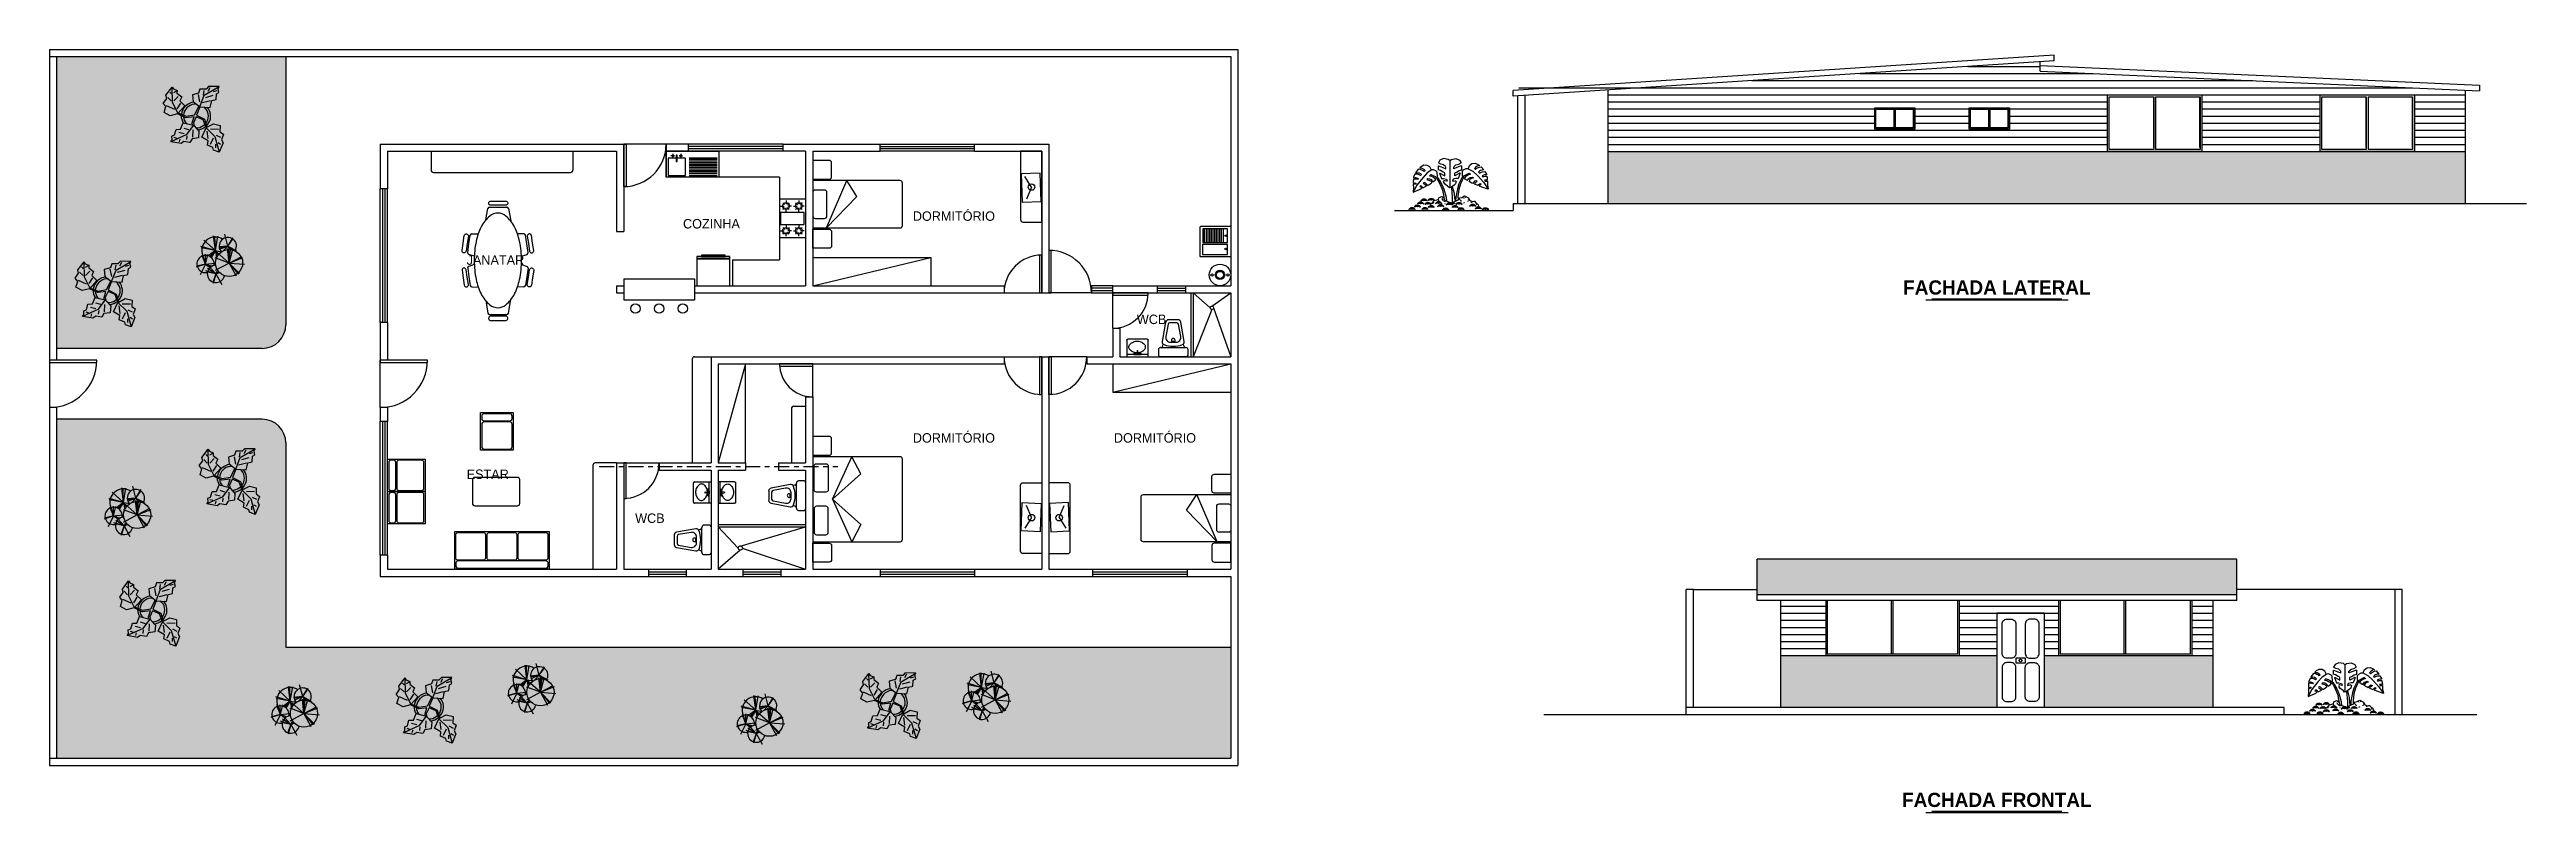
# Model space of a CAD drawing. Header units: millimetres. Extents: x 280 to 332.4, y 210 to 226.1.
import ezdxf
from ezdxf.enums import TextEntityAlignment as Align

# ---------------------------------------------------------------- set-up
doc = ezdxf.new("R2010")
doc.units = ezdxf.units.MM
doc.linetypes.add('CENTER', pattern=[50.8, 31.75, -6.35, 6.35, -6.35])
for name, color, linetype in [('ARQ', 7, 'Continuous'), ('AUX', 7, 'Continuous'), ('COTAS', 1, 'Continuous'), ('EJES', 1, 'CENTER'), ('FACHADA', 1, 'Continuous'), ('MUROS', 4, 'Continuous'), ('pisos', 7, 'Continuous'), ('PUERTAS', 1, 'Continuous'), ('TEXTOS', 3, 'Continuous'), ('VENTANAS', 2, 'Continuous')]:
    doc.layers.add(name, color=color, linetype=linetype)
doc.styles.add('CITY', font='cityb___.ttf')
doc.styles.add('PIE', font='TEMPSITC.TTF')

msp = doc.modelspace()

# ---------------------------------------------------------------- texts
at = {"style": 'PIE'}
for s, p in [('COZINHA', (293.383, 222.333)), ('DORMITÓRIO', (298.247, 222.495)), ('JANATAR', (288.804, 221.564)), ('WCB', (302.988, 220.31)), ('DORMITÓRIO', (298.247, 217.801)), ('DORMITÓRIO', (302.502, 217.801)), ('ESTAR', (288.804, 217.032)), ('WCB', (292.37, 216.102))]:
    msp.add_text(s, height=0.2, dxfattribs=at).set_placement(p)
at = {"layer": 'TEXTOS', "color": 4, "style": 'CITY'}
for s, p in [('FACHADA LATERAL', (321.187, 220.935)), ('FACHADA FRONTAL', (321.187, 210.09))]:
    msp.add_text(s, height=0.3, dxfattribs=at).set_placement(p, align=Align.CENTER)

# ---------------------------------------------------------------- blocks, each defined once
blk = doc.blocks.new('Ba-03')
at = {"layer": 'ARQ'}
for points in [[(-0.379, -0.581), (-0.379, 0)], [(-0.379, 0), (0.379, 0)], [(0.379, 0), (0.379, -0.581)], [(0.379, -0.072), (-0.379, -0.072)], [(-0.379, -0.581), (-0.378, -0.593)], [(-0.378, -0.593), (-0.372, -0.603)], [(-0.372, -0.603), (-0.364, -0.611)], [(-0.364, -0.611), (-0.354, -0.616)], [(-0.354, -0.616), (-0.343, -0.618)], [(0.343, -0.618), (-0.343, -0.618)], [(-0.3, -0.311), (-0.303, -0.337)], [(-0.303, -0.337), (-0.301, -0.363)], [(-0.301, -0.363), (-0.293, -0.389)], [(-0.293, -0.285), (-0.3, -0.311)], [(-0.281, -0.261), (-0.293, -0.285)], [(-0.293, -0.389), (-0.282, -0.413)], [(-0.282, -0.413), (-0.266, -0.434)], [(-0.265, -0.24), (-0.281, -0.261)], [(-0.266, -0.434), (-0.239, -0.461)], [(-0.238, -0.214), (-0.265, -0.24)], [(-0.239, -0.461), (-0.209, -0.484)], [(-0.208, -0.19), (-0.238, -0.214)], [(-0.209, -0.484), (-0.177, -0.504)], [(-0.176, -0.171), (-0.208, -0.19)], [(-0.177, -0.504), (-0.143, -0.521)], [(-0.142, -0.155), (-0.176, -0.171)], [(-0.143, -0.521), (-0.108, -0.533)], [(-0.106, -0.142), (-0.142, -0.155)], [(-0.058, -0.073), (-0.128, -0.073)], [(-0.128, -0.073), (-0.122, -0.076)], [(-0.122, -0.076), (-0.116, -0.079)], [(-0.121, -0.111), (-0.122, -0.114)], [(-0.122, -0.114), (-0.121, -0.116)], [(-0.119, -0.108), (-0.121, -0.111)], [(-0.121, -0.116), (-0.119, -0.119)], [(-0.116, -0.108), (-0.119, -0.108)], [(-0.119, -0.119), (-0.116, -0.119)], [(-0.116, -0.079), (-0.07, -0.079)], [(-0.111, -0.081), (-0.116, -0.079)], [(-0.113, -0.108), (-0.116, -0.108)], [(-0.116, -0.119), (-0.113, -0.119)], [(-0.111, -0.111), (-0.113, -0.108)], [(-0.113, -0.119), (-0.111, -0.116)], [(-0.107, -0.084), (-0.111, -0.081)], [(-0.104, -0.111), (-0.111, -0.111)], [(-0.11, -0.114), (-0.111, -0.111)], [(-0.111, -0.116), (-0.11, -0.114)], [(-0.104, -0.116), (-0.111, -0.116)], [(-0.108, -0.533), (-0.071, -0.542)], [(-0.104, -0.088), (-0.107, -0.084)], [(-0.069, -0.134), (-0.106, -0.142)], [(-0.081, -0.087), (-0.105, -0.087)], [(-0.104, -0.108), (-0.105, -0.114)], [(-0.105, -0.114), (-0.104, -0.12)], [(-0.102, -0.094), (-0.104, -0.088)], [(-0.102, -0.102), (-0.104, -0.108)], [(-0.104, -0.12), (-0.102, -0.125)], [(-0.102, -0.099), (-0.102, -0.094)], [(-0.084, -0.099), (-0.102, -0.099)], [(-0.102, -0.099), (-0.102, -0.102)], [(-0.102, -0.102), (-0.084, -0.102)], [(-0.102, -0.125), (-0.084, -0.125)], [(-0.102, -0.125), (-0.098, -0.127)], [(-0.098, -0.111), (-0.099, -0.114)], [(-0.099, -0.114), (-0.098, -0.116)], [(-0.096, -0.108), (-0.098, -0.111)], [(-0.098, -0.116), (-0.096, -0.119)], [(-0.098, -0.127), (-0.093, -0.128)], [(-0.093, -0.108), (-0.096, -0.108)], [(-0.096, -0.119), (-0.093, -0.119)], [(-0.09, -0.108), (-0.093, -0.108)], [(-0.093, -0.119), (-0.09, -0.119)], [(-0.093, -0.128), (-0.088, -0.127)], [(-0.088, -0.111), (-0.09, -0.108)], [(-0.09, -0.119), (-0.088, -0.116)], [(-0.087, -0.114), (-0.088, -0.111)], [(-0.088, -0.116), (-0.087, -0.114)], [(-0.088, -0.127), (-0.084, -0.125)], [(-0.082, -0.089), (-0.084, -0.094)], [(-0.084, -0.094), (-0.084, -0.099)], [(-0.084, -0.102), (-0.084, -0.099)], [(-0.082, -0.108), (-0.084, -0.102)], [(-0.084, -0.125), (-0.082, -0.12)], [(-0.08, -0.085), (-0.082, -0.089)], [(-0.081, -0.114), (-0.082, -0.108)], [(-0.082, -0.12), (-0.081, -0.114)], [(-0.081, -0.111), (-0.075, -0.111)], [(-0.075, -0.116), (-0.081, -0.116)], [(-0.076, -0.082), (-0.08, -0.085)], [(-0.071, -0.08), (-0.076, -0.082)], [(-0.072, -0.108), (-0.075, -0.111)], [(-0.075, -0.111), (-0.075, -0.114)], [(-0.075, -0.114), (-0.075, -0.116)], [(-0.075, -0.116), (-0.072, -0.119)], [(-0.07, -0.108), (-0.072, -0.108)], [(-0.072, -0.119), (-0.07, -0.119)], [(-0.067, -0.079), (-0.071, -0.08)], [(-0.071, -0.542), (-0.033, -0.546)], [(-0.07, -0.079), (-0.065, -0.078)], [(-0.067, -0.108), (-0.07, -0.108)], [(-0.07, -0.119), (-0.067, -0.119)], [(-0.031, -0.13), (-0.069, -0.134)], [(-0.064, -0.111), (-0.067, -0.108)], [(-0.067, -0.119), (-0.064, -0.116)], [(-0.065, -0.078), (-0.061, -0.076)], [(-0.064, -0.114), (-0.064, -0.111)], [(-0.064, -0.116), (-0.064, -0.114)], [(-0.061, -0.076), (-0.058, -0.073)], [(-0.045, -0.072), (0.045, -0.072)], [(-0.045, -0.072), (-0.045, -0.075)], [(-0.045, -0.075), (-0.044, -0.077)], [(-0.044, -0.077), (-0.042, -0.079)], [(-0.042, -0.079), (-0.039, -0.08)], [(-0.039, -0.08), (-0.036, -0.08)], [(-0.022, -0.08), (-0.036, -0.08)], [(-0.033, -0.546), (0.005, -0.546)], [(0.006, -0.13), (-0.031, -0.13)], [(-0.01, -0.212), (-0.022, -0.08)], [(0.025, -0.08), (-0.022, -0.08)], [(-0.01, -0.212), (-0.01, -0.215)], [(-0.01, -0.215), (-0.008, -0.219)], [(-0.008, -0.219), (-0.005, -0.221)], [(-0.005, -0.221), (-0.002, -0.223)], [(-0.002, -0.223), (0.001, -0.223)], [(0.001, -0.223), (0.005, -0.223)], [(0.005, -0.223), (0.008, -0.221)], [(0.005, -0.546), (0.042, -0.542)], [(0.044, -0.135), (0.006, -0.13)], [(0.008, -0.221), (0.011, -0.219)], [(0.011, -0.219), (0.013, -0.215)], [(0.025, -0.08), (0.013, -0.212)], [(0.013, -0.215), (0.013, -0.212)], [(0.025, -0.08), (0.036, -0.08)], [(0.036, -0.08), (0.039, -0.081)], [(0.039, -0.081), (0.042, -0.079)], [(0.042, -0.079), (0.044, -0.077)], [(0.042, -0.542), (0.079, -0.534)], [(0.044, -0.077), (0.045, -0.075)], [(0.081, -0.143), (0.044, -0.135)], [(0.045, -0.075), (0.045, -0.072)], [(0.059, -0.073), (0.064, -0.076)], [(0.129, -0.073), (0.059, -0.073)], [(0.064, -0.076), (0.071, -0.079)], [(0.068, -0.108), (0.065, -0.111)], [(0.065, -0.111), (0.065, -0.114)], [(0.065, -0.114), (0.065, -0.116)], [(0.065, -0.116), (0.068, -0.119)], [(0.071, -0.108), (0.068, -0.108)], [(0.068, -0.119), (0.071, -0.119)], [(0.076, -0.081), (0.071, -0.079)], [(0.071, -0.079), (0.117, -0.079)], [(0.073, -0.108), (0.071, -0.108)], [(0.071, -0.119), (0.073, -0.119)], [(0.076, -0.111), (0.073, -0.108)], [(0.073, -0.119), (0.076, -0.116)], [(0.08, -0.084), (0.076, -0.081)], [(0.076, -0.114), (0.076, -0.111)], [(0.082, -0.111), (0.076, -0.111)], [(0.076, -0.116), (0.076, -0.114)], [(0.082, -0.116), (0.076, -0.116)], [(0.079, -0.534), (0.115, -0.522)], [(0.083, -0.088), (0.08, -0.084)], [(0.117, -0.156), (0.081, -0.143)], [(0.106, -0.087), (0.082, -0.087)], [(0.083, -0.108), (0.082, -0.114)], [(0.082, -0.114), (0.083, -0.12)], [(0.085, -0.094), (0.083, -0.088)], [(0.085, -0.102), (0.083, -0.108)], [(0.083, -0.12), (0.085, -0.125)], [(0.085, -0.099), (0.085, -0.094)], [(0.085, -0.099), (0.085, -0.102)], [(0.103, -0.099), (0.085, -0.099)], [(0.085, -0.102), (0.103, -0.102)], [(0.085, -0.125), (0.089, -0.127)], [(0.085, -0.125), (0.103, -0.125)], [(0.089, -0.111), (0.088, -0.114)], [(0.088, -0.114), (0.089, -0.116)], [(0.091, -0.108), (0.089, -0.111)], [(0.089, -0.116), (0.091, -0.119)], [(0.089, -0.127), (0.094, -0.128)], [(0.094, -0.108), (0.091, -0.108)], [(0.091, -0.119), (0.094, -0.119)], [(0.097, -0.108), (0.094, -0.108)], [(0.094, -0.119), (0.097, -0.119)], [(0.094, -0.128), (0.099, -0.127)], [(0.099, -0.111), (0.097, -0.108)], [(0.097, -0.119), (0.099, -0.116)], [(0.1, -0.114), (0.099, -0.111)], [(0.099, -0.116), (0.1, -0.114)], [(0.099, -0.127), (0.103, -0.125)], [(0.104, -0.089), (0.103, -0.094)], [(0.103, -0.094), (0.103, -0.099)], [(0.103, -0.102), (0.103, -0.099)], [(0.105, -0.108), (0.103, -0.102)], [(0.103, -0.125), (0.105, -0.12)], [(0.107, -0.085), (0.104, -0.089)], [(0.106, -0.114), (0.105, -0.108)], [(0.105, -0.111), (0.112, -0.111)], [(0.105, -0.12), (0.106, -0.114)], [(0.112, -0.116), (0.105, -0.116)], [(0.111, -0.082), (0.107, -0.085)], [(0.115, -0.08), (0.111, -0.082)], [(0.112, -0.111), (0.111, -0.114)], [(0.111, -0.114), (0.112, -0.116)], [(0.114, -0.108), (0.112, -0.111)], [(0.112, -0.116), (0.114, -0.119)], [(0.117, -0.108), (0.114, -0.108)], [(0.114, -0.119), (0.117, -0.119)], [(0.12, -0.079), (0.115, -0.08)], [(0.115, -0.522), (0.149, -0.506)], [(0.117, -0.079), (0.122, -0.078)], [(0.12, -0.108), (0.117, -0.108)], [(0.117, -0.119), (0.12, -0.119)], [(0.151, -0.172), (0.117, -0.156)], [(0.122, -0.111), (0.12, -0.108)], [(0.12, -0.119), (0.122, -0.116)], [(0.122, -0.078), (0.126, -0.076)], [(0.123, -0.114), (0.122, -0.111)], [(0.122, -0.116), (0.123, -0.114)], [(0.126, -0.076), (0.129, -0.073)], [(0.149, -0.506), (0.181, -0.486)], [(0.183, -0.192), (0.151, -0.172)], [(0.181, -0.486), (0.211, -0.463)], [(0.212, -0.216), (0.183, -0.192)], [(0.211, -0.463), (0.238, -0.436)], [(0.239, -0.242), (0.212, -0.216)], [(0.238, -0.436), (0.254, -0.415)], [(0.255, -0.264), (0.239, -0.242)], [(0.254, -0.415), (0.266, -0.392)], [(0.267, -0.287), (0.255, -0.264)], [(0.266, -0.392), (0.274, -0.366)], [(0.274, -0.313), (0.267, -0.287)], [(0.276, -0.34), (0.274, -0.313)], [(0.274, -0.366), (0.276, -0.34)], [(0.343, -0.618), (0.354, -0.616)], [(0.354, -0.616), (0.364, -0.611)], [(0.364, -0.611), (0.372, -0.603)], [(0.372, -0.603), (0.378, -0.593)], [(0.378, -0.593), (0.379, -0.581)]]:
    blk.add_lwpolyline(points, dxfattribs=at)
blk = doc.blocks.new('Ba-11')
at = {"layer": 'ARQ', "linetype": 'ByBlock'}
for p, q in [((-0.281, 0), (0.281, 0)), ((-0.313, -0.031), (-0.313, -0.15)), ((-0.269, -0.194), (-0.265, -0.194)), ((0.265, -0.194), (-0.265, -0.194)), ((-0.234, -0.324), (-0.161, -0.73)), ((-0.222, -0.228), (-0.214, -0.266)), ((0.161, -0.73), (0.234, -0.324)), ((0.222, -0.228), (0.214, -0.266)), ((0.265, -0.194), (0.269, -0.194)), ((0.313, -0.15), (0.313, -0.031)), ((-0.099, -0.781), (0.099, -0.781))]:
    blk.add_line(p, q, dxfattribs=at)
for points in [[(0.111, -0.688), (0.159, -0.425, 0.467538), (0.06, -0.307), (-0.06, -0.307, 0.467538), (-0.159, -0.425), (-0.111, -0.688, 0.362827), (-0.074, -0.719), (0.074, -0.719, 0.362827)], [(-0.031, -0.325, 2), (0.031, -0.325)]]:
    blk.add_lwpolyline(points, format="xyb", close=True, dxfattribs=at)
for centre, radius, start, end in [((-0.281, -0.031), 0.0312, 90, 180), ((0.281, -0.031), 0.0312, 0, 90), ((-0.269, -0.15), 0.0437, 180, 270), ((-0.265, -0.238), 0.0437, 12.6144, 90), ((-0.172, -0.313), 0.0625, 110.6368, 190.2315), ((0, -0.771), 0.551, 69.3632, 110.6368), ((0.172, -0.313), 0.0625, 349.7685, 69.3632), ((0.265, -0.238), 0.0437, 90, 167.3856), ((0.269, -0.15), 0.0437, 270, 0), ((-0.099, -0.719), 0.0625, 190.2315, 270), ((0.099, -0.719), 0.0625, 270, 349.7685)]:
    blk.add_arc(centre, radius, start, end, dxfattribs=at)
blk = doc.blocks.new('ARB001')
at = {"color": 0, "linetype": 'ByBlock'}
for p, q in [((0.165, 0.278), (0.101, 0.528)), ((-0.099, 0.183), (-0.404, 0.271)), ((-0.099, 0.183), (-0.398, 0.239)), ((-0.307, -0.102), (-0.381, 0.085)), ((-0.307, -0.102), (-0.373, 0.116)), ((-0.099, 0.183), (-0.34, 0.405)), ((-0.307, -0.102), (-0.31, 0.107)), ((-0.307, -0.102), (-0.258, 0.101)), ((-0.099, 0.183), (-0.249, 0.072)), ((-0.099, 0.183), (-0.218, 0.058)), ((-0.099, 0.183), (-0.203, 0.049)), ((-0.099, 0.183), (-0.19, 0.039)), ((-0.099, 0.183), (-0.136, 0.494)), ((-0.099, 0.183), (-0.107, 0.489)), ((0.191, -0.081), (-0.1, 0.03)), ((-0.099, 0.183), (-0.046, 0.487)), ((-0.099, 0.183), (0.034, 0.159)), ((-0.099, 0.183), (-0.072, 0.032)), ((-0.099, 0.183), (-0.042, 0.086)), ((0.191, -0.081), (-0.066, 0.146)), ((0.165, 0.278), (-0.029, 0.259)), ((0.165, 0.278), (-0.023, 0.235)), ((0.165, 0.278), (-0.016, 0.202)), ((0.165, 0.278), (0.075, 0.181)), ((0.191, -0.081), (0.158, 0.226)), ((0.165, 0.278), (0.273, 0.459)), ((0.165, 0.278), (0.277, 0.438)), ((0.165, 0.278), (0.203, 0.206)), ((0.165, 0.278), (0.233, 0.203)), ((0.165, 0.278), (0.357, 0.157)), ((0.165, 0.278), (0.344, 0.185)), ((0.191, -0.081), (0.189, 0.218)), ((0.191, -0.081), (0.272, 0.215)), ((0.191, -0.081), (0.219, 0.213)), ((0.191, -0.081), (0.46, 0.06)), ((0.191, -0.081), (0.485, 0.038)), ((-0.307, -0.102), (-0.507, -0.167)), ((-0.307, -0.102), (-0.497, -0.149)), ((-0.307, -0.102), (-0.423, -0.333)), ((-0.307, -0.102), (-0.112, -0.081)), ((-0.307, -0.102), (-0.168, -0.147)), ((-0.307, -0.102), (-0.193, -0.162)), ((-0.307, -0.102), (-0.207, -0.173)), ((-0.087, -0.312), (-0.304, -0.244)), ((-0.087, -0.312), (-0.284, -0.268)), ((-0.087, -0.312), (-0.262, -0.198)), ((-0.087, -0.312), (-0.228, -0.157)), ((-0.087, -0.312), (-0.154, -0.495)), ((-0.087, -0.312), (-0.145, -0.514)), ((0.191, -0.081), (-0.105, -0.242)), ((-0.087, -0.312), (-0.049, -0.239)), ((-0.087, -0.312), (-0.029, -0.266)), ((-0.087, -0.312), (-0.02, -0.276)), ((-0.087, -0.312), (-0.013, -0.284)), ((-0.087, -0.312), (0.039, -0.536)), ((0.191, -0.081), (0.338, -0.353)), ((0.191, -0.081), (0.388, -0.317)), ((0.191, -0.081), (0.413, -0.303)), ((0.191, -0.081), (0.518, -0.106))]:
    blk.add_line(p, q, dxfattribs=at)
blk.add_circle((0.191, -0.081), 0.287, dxfattribs=at)
for centre, radius, start, end in [((-0.307, -0.102), 0.183, 350.2838, 282.3951), ((-0.099, 0.183), 0.287, 57.4904, 202.572), ((0.165, 0.278), 0.183, 326.1895, 222.0248), ((-0.087, -0.312), 0.183, 91.4437, 347.7435), ((-0.099, 0.183), 0.287, 265.0692, 270.8898)]:
    blk.add_arc(centre, radius, start, end, dxfattribs=at)
blk = doc.blocks.new('Arb002')
blk.add_blockref('ARB001', (0.053, -0.027))
blk = doc.blocks.new('Arb025')
blk.add_line((0.341, 0.2), (0.372, 0.345))
for points in [[(-0.595, 0.459), (-0.464, 0.633)], [(-0.456, 0.308), (-0.464, 0.633)], [(-0.464, 0.633), (-0.437, 0.591)], [(-0.376, 0.544), (-0.439, 0.511)], [(-0.437, 0.591), (-0.36, 0.56)], [(-0.36, 0.56), (-0.362, 0.503)], [(0.124, 0.59), (0.096, 0.506)], [(0.254, 0.59), (0.124, 0.59)], [(0.207, 0.561), (0.19, 0.462)], [(0.215, 0.457), (0.528, 0.641)], [(0.305, 0.644), (0.254, 0.59)], [(0.295, 0.544), (0.337, 0.621)], [(0.528, 0.641), (0.305, 0.644)], [(0.481, 0.555), (0.405, 0.533)], [(0.508, 0.596), (0.528, 0.641)], [(0.526, 0.518), (0.508, 0.596)], [(-0.652, 0.287), (-0.578, 0.389)], [(-0.597, 0.217), (-0.652, 0.287)], [(-0.637, 0.093), (-0.597, 0.217)], [(-0.506, 0.022), (-0.637, 0.093)], [(-0.578, 0.389), (-0.595, 0.459)], [(-0.409, 0.16), (-0.582, 0.237)], [(-0.557, 0.413), (-0.485, 0.341)], [(-0.481, 0.489), (-0.515, 0.522)], [(-0.348, 0.063), (-0.506, 0.022)], [(-0.335, 0.069), (-0.456, 0.308)], [(-0.43, 0.341), (-0.338, 0.435)], [(-0.287, 0.292), (-0.363, 0.171)], [(-0.362, 0.503), (-0.263, 0.425)], [(-0.193, 0.233), (-0.348, 0.063)], [(-0.174, -0.019), (-0.348, 0.063)], [(-0.324, 0.076), (-0.169, 0.013)], [(-0.263, 0.425), (-0.3, 0.34)], [(-0.3, 0.34), (-0.193, 0.233)], [(-0.272, 0.027), (-0.271, -0.012)], [(-0.259, 0.102), (-0.27, 0.053)], [(-0.24, 0.148), (-0.259, 0.102)], [(-0.214, 0.19), (-0.24, 0.148)], [(-0.217, 0.079), (-0.225, 0.035)], [(-0.225, 0.005), (-0.219, -0.033)], [(-0.202, 0.12), (-0.217, 0.079)], [(-0.182, 0.228), (-0.214, 0.19)], [(-0.18, 0.159), (-0.202, 0.12)], [(-0.143, 0.26), (-0.182, 0.228)], [(-0.152, 0.193), (-0.18, 0.159)], [(0, 0), (-0.174, -0.019)], [(-0.169, 0.013), (0.01, 0.044)], [(-0.118, 0.222), (-0.152, 0.193)], [(-0.1, 0.285), (-0.143, 0.26)], [(-0.08, 0.245), (-0.118, 0.222)], [(-0.054, 0.302), (-0.1, 0.285)], [(-0.039, 0.261), (-0.08, 0.245)], [(-0.005, 0.312), (-0.054, 0.302)], [(0.004, 0.269), (-0.039, 0.261)], [(-0.039, -0.126), (0, 0)], [(0.096, 0.506), (-0.034, 0.466)], [(-0.034, 0.466), (-0.02, 0.324)], [(-0.02, 0.324), (0.121, 0.214)], [(0.044, 0), (-0.015, -0.126)], [(0.049, 0.271), (0.004, 0.269)], [(0.01, 0.044), (0.102, 0.22)], [(0.193, -0.063), (0.044, 0)], [(0.121, 0.214), (0.048, 0.038)], [(0.048, 0.038), (0.218, -0.05)], [(0.122, 0.319), (0.093, 0.473)], [(0.121, 0.214), (0.215, 0.457)], [(0.121, 0.214), (0.341, 0.2)], [(0.346, 0.341), (0.181, 0.297)], [(0.242, 0.18), (0.211, 0.21)], [(0.268, 0.145), (0.242, 0.18)], [(0.245, 0.413), (0.405, 0.457)], [(0.287, 0.106), (0.268, 0.145)], [(0.306, 0.17), (0.281, 0.205)], [(0.298, 0.064), (0.287, 0.106)], [(0.303, 0.021), (0.298, 0.064)], [(0.299, -0.022), (0.303, 0.021)], [(0.326, 0.131), (0.306, 0.17)], [(0.34, 0.09), (0.326, 0.131)], [(0.348, 0.047), (0.34, 0.09)], [(0.344, -0.039), (0.349, 0.004)], [(0.349, 0.004), (0.348, 0.047)], [(0.372, 0.345), (0.465, 0.365)], [(0.465, 0.365), (0.475, 0.487)], [(0.475, 0.487), (0.526, 0.518)], [(-0.171, -0.378), (-0.494, -0.525)], [(-0.494, -0.525), (-0.466, -0.484)], [(-0.47, -0.404), (-0.414, -0.382)], [(-0.466, -0.484), (-0.47, -0.404)], [(-0.428, -0.429), (-0.369, -0.448)], [(-0.414, -0.382), (-0.382, -0.263)], [(-0.382, -0.263), (-0.286, -0.259)], [(-0.213, -0.361), (-0.324, -0.332)], [(-0.302, -0.468), (-0.317, -0.525)], [(-0.286, -0.259), (-0.23, -0.122)], [(-0.215, -0.52), (-0.275, -0.564)], [(-0.271, -0.012), (-0.263, -0.051)], [(-0.263, -0.051), (-0.249, -0.088)], [(-0.249, -0.088), (-0.23, -0.122)], [(-0.23, -0.122), (-0.014, -0.174)], [(-0.22, -0.236), (-0.116, -0.265)], [(-0.219, -0.033), (-0.208, -0.07)], [(-0.087, -0.541), (-0.215, -0.52)], [(-0.208, -0.07), (-0.191, -0.105)], [(-0.191, -0.105), (-0.169, -0.136)], [(-0.014, -0.174), (-0.171, -0.378)], [(-0.154, -0.477), (-0.146, -0.4)], [(-0.044, -0.464), (-0.087, -0.541)], [(0.091, -0.446), (-0.044, -0.464)], [(-0.034, -0.176), (-0.039, -0.126)], [(-0.027, -0.429), (-0.02, -0.275)], [(-0.015, -0.126), (0, -0.189)], [(0, -0.189), (-0.014, -0.174)], [(0, -0.189), (0.103, -0.303)], [(0.039, -0.233), (0.08, -0.23)], [(0.078, -0.275), (0.122, -0.267)], [(0.08, -0.23), (0.121, -0.221)], [(0.103, -0.303), (0.091, -0.446)], [(0.121, -0.221), (0.159, -0.205)], [(0.122, -0.267), (0.165, -0.252)], [(0.159, -0.205), (0.194, -0.184)], [(0.163, -0.427), (0.252, -0.233)], [(0.295, -0.505), (0.163, -0.427)], [(0.165, -0.252), (0.205, -0.231)], [(0.252, -0.233), (0.193, -0.063)], [(0.194, -0.184), (0.226, -0.158)], [(0.205, -0.231), (0.242, -0.205)], [(0.218, -0.05), (0.271, -0.22)], [(0.245, -0.138), (0.27, -0.103)], [(0.271, -0.22), (0.252, -0.233)], [(0.252, -0.233), (0.439, -0.416)], [(0.261, -0.188), (0.29, -0.156)], [(0.27, -0.103), (0.288, -0.063)], [(0.27, -0.301), (0.291, -0.46)], [(0.271, -0.22), (0.408, -0.146)], [(0.283, -0.595), (0.295, -0.505)], [(0.288, -0.063), (0.299, -0.022)], [(0.29, -0.156), (0.314, -0.12)], [(0.314, -0.12), (0.332, -0.08)], [(0.332, -0.08), (0.344, -0.039)], [(0.519, -0.268), (0.346, -0.262)], [(0.35, -0.575), (0.413, -0.444)], [(0.408, -0.146), (0.553, -0.183)], [(0.439, -0.416), (0.533, -0.746)], [(0.464, -0.383), (0.557, -0.427)], [(0.553, -0.183), (0.548, -0.313)], [(0.548, -0.313), (0.621, -0.366)], [(0.621, -0.366), (0.577, -0.483)], [(0.577, -0.483), (0.612, -0.546)], [(-0.275, -0.564), (-0.494, -0.525)], [(0.399, -0.646), (0.283, -0.595)], [(0.413, -0.702), (0.399, -0.646)], [(0.533, -0.746), (0.413, -0.702)], [(0.456, -0.575), (0.456, -0.652)], [(0.561, -0.581), (0.51, -0.548)], [(0.612, -0.546), (0.533, -0.746)]]:
    blk.add_lwpolyline(points)
blk = doc.blocks.new('Mu-13')
blk.add_lwpolyline([(-1, 0), (1, 0), (1, -0.8), (-1, -0.8)], close=True)
for points in [[(-0.978, -0.077), (-0.978, -0.126, 0.414214), (-0.928, -0.176), (0.928, -0.176, 0.414214), (0.978, -0.126), (0.978, -0.077, 0.414214), (0.928, -0.027), (-0.928, -0.027, 0.414214)], [(-0.978, -0.249), (-0.978, -0.724, 0.414214), (-0.928, -0.774), (-0.382, -0.774, 0.414214), (-0.332, -0.724), (-0.332, -0.249, 0.414214), (-0.382, -0.199), (-0.928, -0.199, 0.414214)], [(-0.321, -0.249), (-0.321, -0.724, 0.414214), (-0.271, -0.774), (0.274, -0.774, 0.414214), (0.324, -0.724), (0.324, -0.249, 0.414214), (0.274, -0.199), (-0.271, -0.199, 0.414214)], [(0.342, -0.249), (0.342, -0.724, 0.414214), (0.392, -0.774), (0.937, -0.774, 0.414214), (0.987, -0.724), (0.987, -0.249, 0.414214), (0.937, -0.199), (0.392, -0.199, 0.414214)]]:
    blk.add_lwpolyline(points, format="xyb", close=True)
blk = doc.blocks.new('Coc006')
for p, q in [((0.054, -0.071), (0.054, -0.596)), ((0.342, -0.071), (0.054, -0.071)), ((0.342, -0.159), (0.054, -0.159)), ((0.342, -0.195), (0.054, -0.195)), ((0.342, -0.231), (0.054, -0.231)), ((0.342, -0.267), (0.054, -0.267)), ((0.342, -0.303), (0.054, -0.303)), ((0.342, -0.339), (0.054, -0.339)), ((0.342, -0.375), (0.054, -0.375)), ((0.342, -0.411), (0.054, -0.411)), ((0.342, -0.447), (0.054, -0.447)), ((0.342, -0.483), (0.054, -0.483)), ((0.342, -0.519), (0.054, -0.519)), ((0.342, -0.596), (0.342, -0.071)), ((0.342, -0.555), (0.054, -0.555)), ((0.054, -0.596), (0.342, -0.596))]:
    blk.add_line(p, q)
blk.add_lwpolyline([(0, 0), (0.65, 0), (0.65, -0.63, -0.414214), (0.63, -0.65), (0.02, -0.65, -0.414214), (0, -0.63)], format="xyb", close=True)
blk.add_lwpolyline([(0.598, -0.071), (0.385, -0.071), (0.385, -0.599), (0.598, -0.599)], close=True)
for centre in [(0.199, -0.107), (0.481, -0.107)]:
    blk.add_circle(centre, 0.0182)
blk = doc.blocks.new('Mu-14')
blk.add_lwpolyline([(-0.343, 0), (0.343, 0), (0.343, -0.8), (-0.343, -0.8)], close=True)
for points in [[(-0.321, -0.077), (-0.321, -0.126, 0.414214), (-0.271, -0.176), (0.272, -0.176, 0.414214), (0.322, -0.126), (0.322, -0.077, 0.414214), (0.272, -0.027), (-0.271, -0.027, 0.414214)], [(-0.321, -0.249), (-0.321, -0.724, 0.414214), (-0.271, -0.774), (0.274, -0.774, 0.414214), (0.324, -0.724), (0.324, -0.249, 0.414214), (0.274, -0.199), (-0.271, -0.199, 0.414214)]]:
    blk.add_lwpolyline(points, format="xyb", close=True)
blk = doc.blocks.new('Coc007')
for centre, radius in [((0, 0), 0.229), ((-0.17, 0), 0.0262), ((0, 0), 0.099), ((0, 0), 0.0765), ((0.17, 0), 0.0262)]:
    blk.add_circle(centre, radius)
blk = doc.blocks.new('Mu-11')
for p, q in [((-0.556, 0.552), (-0.558, 0.415)), ((-0.553, 0.684), (-0.556, 0.673)), ((-0.556, 0.673), (-0.555, 0.661)), ((-0.555, 0.661), (-0.552, 0.651)), ((-0.548, 0.694), (-0.553, 0.684)), ((-0.552, 0.651), (-0.546, 0.641)), ((-0.54, 0.702), (-0.548, 0.694)), ((-0.546, 0.641), (-0.538, 0.633)), ((-0.53, 0.708), (-0.54, 0.702)), ((-0.538, 0.633), (-0.529, 0.627)), ((-0.52, 0.711), (-0.53, 0.708)), ((-0.529, 0.627), (-0.518, 0.624)), ((-0.343, 0.612), (-0.525, 0.584)), ((-0.362, 0.735), (-0.52, 0.711)), ((-0.518, 0.624), (-0.506, 0.624)), ((-0.506, 0.624), (-0.349, 0.649)), ((-0.204, 0.759), (-0.362, 0.735)), ((-0.349, 0.649), (-0.191, 0.673)), ((-0.161, 0.639), (-0.343, 0.612)), ((-0.193, 0.759), (-0.204, 0.759)), ((-0.182, 0.756), (-0.193, 0.759)), ((-0.191, 0.673), (-0.18, 0.676)), ((-0.172, 0.751), (-0.182, 0.756)), ((-0.18, 0.676), (-0.171, 0.682)), ((-0.164, 0.743), (-0.172, 0.751)), ((-0.171, 0.682), (-0.163, 0.69)), ((-0.158, 0.733), (-0.164, 0.743)), ((-0.163, 0.69), (-0.158, 0.7)), ((-0.155, 0.722), (-0.158, 0.733)), ((-0.158, 0.7), (-0.155, 0.711)), ((-0.155, 0.711), (-0.155, 0.722)), ((-0.082, 0.499), (-0.121, 0.618)), ((0.093, 0.499), (0.132, 0.618)), ((0.166, 0.722), (0.169, 0.733)), ((0.166, 0.711), (0.166, 0.722)), ((0.169, 0.7), (0.166, 0.711)), ((0.169, 0.733), (0.175, 0.743)), ((0.174, 0.69), (0.169, 0.7)), ((0.172, 0.639), (0.354, 0.612)), ((0.182, 0.682), (0.174, 0.69)), ((0.175, 0.743), (0.183, 0.751)), ((0.191, 0.676), (0.182, 0.682)), ((0.183, 0.751), (0.193, 0.756)), ((0.202, 0.673), (0.191, 0.676)), ((0.193, 0.756), (0.204, 0.759)), ((0.36, 0.649), (0.202, 0.673)), ((0.204, 0.759), (0.215, 0.759)), ((0.215, 0.759), (0.373, 0.735)), ((0.354, 0.612), (0.536, 0.584)), ((0.517, 0.624), (0.36, 0.649)), ((0.373, 0.735), (0.531, 0.711)), ((0.529, 0.624), (0.517, 0.624)), ((0.539, 0.627), (0.529, 0.624)), ((0.531, 0.711), (0.541, 0.708)), ((0.549, 0.633), (0.539, 0.627)), ((0.541, 0.708), (0.551, 0.702)), ((0.557, 0.641), (0.549, 0.633)), ((0.551, 0.702), (0.559, 0.694)), ((0.563, 0.651), (0.557, 0.641)), ((0.559, 0.694), (0.564, 0.684)), ((0.566, 0.661), (0.563, 0.651)), ((0.564, 0.684), (0.566, 0.673)), ((0.566, 0.673), (0.566, 0.661)), ((0.567, 0.552), (0.569, 0.415)), ((-1.263, 0.164), (-1.265, 0.153)), ((-1.265, 0.153), (-1.265, -0.006)), ((-1.258, 0.175), (-1.263, 0.164)), ((-1.251, 0.183), (-1.258, 0.175)), ((-1.242, 0.19), (-1.251, 0.183)), ((-1.232, 0.195), (-1.242, 0.19)), ((-1.221, 0.196), (-1.232, 0.195)), ((-1.209, 0.195), (-1.221, 0.196)), ((-1.199, 0.19), (-1.209, 0.195)), ((-1.19, 0.183), (-1.199, 0.19)), ((-1.183, 0.175), (-1.19, 0.183)), ((-1.178, 0.164), (-1.183, 0.175)), ((-1.177, 0.153), (-1.178, 0.164)), ((-1.177, -0.006), (-1.177, 0.153)), ((-1.139, 0.178), (-1.139, -0.006)), ((-0.846, 0.258), (-1.112, 0.214)), ((0.861, 0.255), (1.107, 0.214)), ((1.134, 0.178), (1.134, -0.006)), ((1.172, 0.153), (1.174, 0.164)), ((1.172, -0.006), (1.172, 0.153)), ((1.174, 0.164), (1.178, 0.175)), ((1.178, 0.175), (1.185, 0.183)), ((1.185, 0.183), (1.194, 0.19)), ((1.194, 0.19), (1.205, 0.195)), ((1.205, 0.195), (1.216, 0.196)), ((1.216, 0.196), (1.227, 0.195)), ((1.227, 0.195), (1.237, 0.19)), ((1.237, 0.19), (1.246, 0.183)), ((1.246, 0.183), (1.253, 0.175)), ((1.253, 0.175), (1.258, 0.164)), ((1.258, 0.164), (1.26, 0.153)), ((1.26, 0.153), (1.26, -0.006)), ((-1.265, -0.006), (-1.265, -0.166)), ((-1.265, -0.166), (-1.263, -0.177)), ((-1.263, -0.177), (-1.258, -0.187)), ((-1.258, -0.187), (-1.251, -0.196)), ((-1.251, -0.196), (-1.242, -0.203)), ((-1.242, -0.203), (-1.232, -0.207)), ((-1.232, -0.207), (-1.221, -0.209)), ((-1.221, -0.209), (-1.209, -0.207)), ((-1.209, -0.207), (-1.199, -0.203)), ((-1.199, -0.203), (-1.19, -0.196)), ((-1.19, -0.196), (-1.183, -0.187)), ((-1.183, -0.187), (-1.178, -0.177)), ((-1.178, -0.177), (-1.177, -0.166)), ((-1.177, -0.166), (-1.177, -0.006)), ((-1.139, -0.006), (-1.139, -0.191)), ((-1.112, -0.226), (-0.825, -0.274)), ((-0.556, -0.55), (-0.559, -0.408)), ((-0.082, -0.497), (-0.121, -0.617)), ((0.093, -0.497), (0.132, -0.617)), ((0.567, -0.55), (0.569, -0.408)), ((1.107, -0.226), (0.84, -0.271)), ((1.134, -0.006), (1.134, -0.191)), ((1.172, -0.166), (1.172, -0.006)), ((1.174, -0.177), (1.172, -0.166)), ((1.178, -0.187), (1.174, -0.177)), ((1.185, -0.196), (1.178, -0.187)), ((1.194, -0.203), (1.185, -0.196)), ((1.205, -0.207), (1.194, -0.203)), ((1.216, -0.209), (1.205, -0.207)), ((1.227, -0.207), (1.216, -0.209)), ((1.237, -0.203), (1.227, -0.207)), ((1.246, -0.196), (1.237, -0.203)), ((1.253, -0.187), (1.246, -0.196)), ((1.258, -0.177), (1.253, -0.187)), ((1.26, -0.166), (1.258, -0.177)), ((1.26, -0.006), (1.26, -0.166)), ((-0.556, -0.671), (-0.555, -0.66)), ((-0.553, -0.682), (-0.556, -0.671)), ((-0.555, -0.66), (-0.552, -0.649)), ((-0.548, -0.692), (-0.553, -0.682)), ((-0.552, -0.649), (-0.546, -0.64)), ((-0.54, -0.701), (-0.548, -0.692)), ((-0.546, -0.64), (-0.538, -0.632)), ((-0.53, -0.707), (-0.54, -0.701)), ((-0.538, -0.632), (-0.529, -0.626)), ((-0.52, -0.71), (-0.53, -0.707)), ((-0.529, -0.626), (-0.518, -0.623)), ((-0.343, -0.61), (-0.525, -0.582)), ((-0.362, -0.734), (-0.52, -0.71)), ((-0.518, -0.623), (-0.506, -0.623)), ((-0.506, -0.623), (-0.349, -0.647)), ((-0.204, -0.758), (-0.362, -0.734)), ((-0.349, -0.647), (-0.191, -0.671)), ((-0.161, -0.638), (-0.343, -0.61)), ((-0.193, -0.758), (-0.204, -0.758)), ((-0.182, -0.755), (-0.193, -0.758)), ((-0.191, -0.671), (-0.18, -0.675)), ((-0.172, -0.75), (-0.182, -0.755)), ((-0.18, -0.675), (-0.171, -0.681)), ((-0.164, -0.742), (-0.172, -0.75)), ((-0.171, -0.681), (-0.163, -0.689)), ((-0.158, -0.732), (-0.164, -0.742)), ((-0.163, -0.689), (-0.158, -0.699)), ((-0.158, -0.699), (-0.155, -0.71)), ((-0.155, -0.721), (-0.158, -0.732)), ((-0.155, -0.71), (-0.155, -0.721)), ((0.169, -0.699), (0.166, -0.71)), ((0.166, -0.71), (0.166, -0.721)), ((0.166, -0.721), (0.169, -0.732)), ((0.174, -0.689), (0.169, -0.699)), ((0.169, -0.732), (0.175, -0.742)), ((0.172, -0.638), (0.354, -0.61)), ((0.182, -0.681), (0.174, -0.689)), ((0.175, -0.742), (0.183, -0.75)), ((0.191, -0.675), (0.182, -0.681)), ((0.183, -0.75), (0.193, -0.755)), ((0.202, -0.671), (0.191, -0.675)), ((0.193, -0.755), (0.204, -0.758)), ((0.36, -0.647), (0.202, -0.671)), ((0.204, -0.758), (0.215, -0.758)), ((0.215, -0.758), (0.373, -0.734)), ((0.354, -0.61), (0.536, -0.582)), ((0.517, -0.623), (0.36, -0.647)), ((0.373, -0.734), (0.531, -0.71)), ((0.529, -0.623), (0.517, -0.623)), ((0.539, -0.626), (0.529, -0.623)), ((0.531, -0.71), (0.541, -0.707)), ((0.549, -0.632), (0.539, -0.626)), ((0.541, -0.707), (0.551, -0.701)), ((0.557, -0.64), (0.549, -0.632)), ((0.551, -0.701), (0.559, -0.692)), ((0.563, -0.649), (0.557, -0.64)), ((0.559, -0.692), (0.564, -0.682)), ((0.566, -0.66), (0.563, -0.649)), ((0.564, -0.682), (0.566, -0.671)), ((0.566, -0.671), (0.566, -0.66))]:
    blk.add_line(p, q)
for centre, radius, start, end in [((-0.52, 0.547), 0.037, 98.6787, 172.846), ((-0.155, 0.603), 0.037, 24.5113, 98.6787), ((0.166, 0.603), 0.037, 81.3213, 155.4887), ((0.531, 0.547), 0.037, 7.154, 81.3213), ((-1.102, 0.178), 0.037, 105.8327, 180), ((-0.729, 0.001), 0.266, 140.3642, 180), ((-0.729, 0.001), 0.266, 180, 219.6358), ((-0.38, -0.288), 0.718, 116.5678, 140.3642), ((-0.148, -0.753), 1.238, 101.7023, 116.5678), ((0.005, -1.493), 1.994, 90, 101.7023), ((0.005, -1.493), 1.994, 78.2977, 90), ((0.159, -0.753), 1.238, 63.4322, 78.2977), ((0.391, -0.288), 0.718, 39.6358, 63.4322), ((0.74, 0.001), 0.266, 0, 39.6358), ((0.74, 0.001), 0.266, 320.3642, 0), ((1.097, 0.178), 0.037, 360, 74.1673), ((-1.102, -0.191), 0.037, 180, 254.1673), ((-0.38, 0.289), 0.718, 219.6358, 243.4322), ((-0.148, 0.755), 1.238, 243.4322, 258.2977), ((0.005, 1.494), 1.994, 258.2977, 270), ((0.005, 1.494), 1.994, 270, 281.7023), ((0.159, 0.755), 1.238, 281.7023, 296.5678), ((0.391, 0.289), 0.718, 296.5678, 320.3642), ((1.097, -0.191), 0.037, 285.8327, 0), ((-0.52, -0.546), 0.037, 187.154, 261.3213), ((-0.155, -0.601), 0.037, 261.3213, 335.4887), ((0.166, -0.601), 0.037, 204.5113, 278.6787), ((0.531, -0.546), 0.037, 278.6787, 352.846)]:
    blk.add_arc(centre, radius, start, end)
blk = doc.blocks.new('Coc001')
for p, q in [((0.131, 0.488), (0.109, 0.488)), ((0.151, 0.53), (0.151, 0.507)), ((0.151, 0.469), (0.151, 0.446)), ((0.192, 0.488), (0.17, 0.488)), ((0.294, 0.488), (0.316, 0.488)), ((0.335, 0.53), (0.335, 0.507)), ((0.335, 0.469), (0.335, 0.446)), ((0.355, 0.488), (0.377, 0.488)), ((1.164, 0.436), (0.526, 0.436)), ((1.164, 0.4), (0.526, 0.4)), ((1.164, 0.364), (0.526, 0.364)), ((1.164, 0.327), (0.526, 0.327)), ((1.164, 0.291), (0.526, 0.291)), ((1.164, 0.255), (0.526, 0.255)), ((1.164, 0.219), (0.526, 0.219)), ((1.164, 0.182), (0.526, 0.182)), ((1.164, 0.146), (0.526, 0.146)), ((1.164, 0.11), (0.526, 0.11)), ((1.164, 0.073), (0.526, 0.073)), ((0.526, 0.036), (1.164, 0.036))]:
    blk.add_line(p, q)
for points in [[(0, 0), (0, 0.595), (1.208, 0.595), (1.208, 0)], [(0.255, 0.503), (0.231, 0.503), (0.231, 0.361), (0.255, 0.361)]]:
    blk.add_lwpolyline(points, close=True)
for points in [[(0.231, 0.436), (0.045, 0.436), (0.045, 0.036), (0.445, 0.036)], [(0.445, 0.036), (0.445, 0.436), (0.255, 0.436)]]:
    blk.add_lwpolyline(points)
for centre in [(0.151, 0.488), (0.335, 0.488)]:
    blk.add_circle(centre, 0.0193)
blk = doc.blocks.new('Coc002')
for p, q in [((-0.377, -0.114), (-0.299, -0.114)), ((-0.377, -0.384), (-0.299, -0.384)), ((-0.332, -0.045), (-0.292, -0.085)), ((-0.332, -0.184), (-0.292, -0.144)), ((-0.332, -0.315), (-0.292, -0.355)), ((-0.332, -0.454), (-0.292, -0.414)), ((-0.263, 0), (-0.263, -0.077)), ((-0.263, -0.228), (-0.263, -0.151)), ((-0.263, -0.27), (-0.263, -0.348)), ((-0.263, -0.498), (-0.263, -0.421)), ((-0.193, -0.045), (-0.233, -0.085)), ((-0.193, -0.184), (-0.233, -0.144)), ((-0.193, -0.315), (-0.233, -0.355)), ((-0.193, -0.454), (-0.233, -0.414)), ((-0.149, -0.114), (-0.226, -0.114)), ((-0.149, -0.384), (-0.226, -0.384)), ((0.149, -0.114), (0.226, -0.114)), ((0.149, -0.384), (0.226, -0.384)), ((0.193, -0.045), (0.233, -0.085)), ((0.193, -0.184), (0.233, -0.144)), ((0.193, -0.315), (0.233, -0.355)), ((0.193, -0.454), (0.233, -0.414)), ((0.263, 0), (0.263, -0.077)), ((0.263, -0.228), (0.263, -0.151)), ((0.263, -0.27), (0.263, -0.348)), ((0.263, -0.498), (0.263, -0.421)), ((0.332, -0.045), (0.292, -0.085)), ((0.332, -0.184), (0.292, -0.144)), ((0.332, -0.315), (0.292, -0.355)), ((0.332, -0.454), (0.292, -0.414)), ((0.377, -0.114), (0.299, -0.114)), ((0.377, -0.384), (0.299, -0.384))]:
    blk.add_line(p, q)
blk.add_lwpolyline([(-0.125, -0.5), (0.125, -0.5), (0.125, 0), (-0.125, 0)], close=True)
for centre in [(-0.263, -0.114), (-0.263, -0.384), (0.263, -0.114), (0.263, -0.384)]:
    blk.add_circle(centre, 0.07)
blk = doc.blocks.new('Arb032')
for p, q in [((-0.168, 1.119), (-0.198, 1.059)), ((-0.149, 1.032), (-0.198, 1.059)), ((-0.09, 1.151), (-0.168, 1.119)), ((0.008, 1.135), (-0.09, 1.151)), ((0.04, 1.111), (0.008, 1.135)), ((0.04, 1.111), (0.073, 1.135)), ((0.04, 1.111), (0.04, 0.533)), ((0.073, 1.135), (0.17, 1.151)), ((0.17, 1.151), (0.249, 1.119)), ((0.229, 1.032), (0.278, 1.059)), ((0.249, 1.119), (0.278, 1.059)), ((0.509, 1.045), (0.578, 1.054)), ((0.578, 1.054), (0.64, 1.026)), ((-0.658, 0.586), (-0.738, 0.438)), ((-0.73, 0.533), (-0.738, 0.438)), ((-0.729, 0.716), (-0.733, 0.664)), ((-0.733, 0.664), (-0.733, 0.632)), ((-0.733, 0.632), (-0.704, 0.635)), ((-0.702, 0.61), (-0.732, 0.608)), ((-0.732, 0.608), (-0.73, 0.533)), ((-0.721, 0.717), (-0.729, 0.716)), ((-0.726, 0.759), (-0.727, 0.744)), ((-0.727, 0.744), (-0.686, 0.748)), ((-0.698, 0.818), (-0.726, 0.759)), ((-0.694, 0.719), (-0.721, 0.717)), ((-0.704, 0.635), (-0.674, 0.634)), ((-0.684, 0.612), (-0.702, 0.61)), ((-0.644, 0.819), (-0.698, 0.818)), ((-0.671, 0.718), (-0.694, 0.719)), ((-0.686, 0.748), (-0.663, 0.743)), ((-0.674, 0.634), (-0.684, 0.612)), ((-0.68, 0.856), (-0.682, 0.853)), ((-0.682, 0.853), (-0.642, 0.853)), ((-0.626, 0.926), (-0.68, 0.856)), ((-0.642, 0.708), (-0.671, 0.718)), ((-0.663, 0.743), (-0.631, 0.731)), ((-0.533, 0.747), (-0.658, 0.586)), ((-0.605, 0.807), (-0.644, 0.819)), ((-0.642, 0.853), (-0.606, 0.847)), ((-0.631, 0.731), (-0.642, 0.708)), ((-0.589, 0.923), (-0.626, 0.926)), ((-0.606, 0.847), (-0.582, 0.834)), ((-0.581, 0.794), (-0.605, 0.807)), ((-0.568, 0.979), (-0.596, 0.955)), ((-0.596, 0.955), (-0.548, 0.948)), ((-0.578, 0.577), (-0.594, 0.561)), ((-0.594, 0.561), (-0.576, 0.55)), ((-0.55, 0.907), (-0.589, 0.923)), ((-0.582, 0.834), (-0.56, 0.814)), ((-0.56, 0.814), (-0.581, 0.794)), ((-0.548, 0.558), (-0.578, 0.577)), ((-0.576, 0.55), (-0.564, 0.538)), ((-0.509, 1.012), (-0.568, 0.979)), ((-0.564, 0.538), (-0.556, 0.52)), ((-0.521, 0.894), (-0.55, 0.907)), ((-0.548, 0.948), (-0.511, 0.926)), ((-0.528, 0.535), (-0.548, 0.558)), ((-0.441, 0.848), (-0.533, 0.747)), ((-0.528, 0.535), (-0.455, 0.572)), ((-0.502, 0.877), (-0.521, 0.894)), ((-0.497, 0.643), (-0.521, 0.629)), ((-0.521, 0.629), (-0.484, 0.604)), ((-0.511, 0.926), (-0.481, 0.898)), ((-0.439, 1.008), (-0.509, 1.012)), ((-0.481, 0.898), (-0.502, 0.877)), ((-0.479, 0.635), (-0.497, 0.643)), ((-0.484, 0.604), (-0.465, 0.587)), ((-0.444, 0.604), (-0.479, 0.635)), ((-0.465, 0.587), (-0.455, 0.572)), ((-0.421, 0.724), (-0.447, 0.706)), ((-0.447, 0.706), (-0.406, 0.697)), ((-0.43, 0.585), (-0.444, 0.604)), ((-0.339, 0.913), (-0.441, 0.848)), ((-0.383, 0.975), (-0.439, 1.008)), ((-0.43, 0.585), (-0.405, 0.598)), ((-0.385, 0.717), (-0.421, 0.724)), ((-0.406, 0.697), (-0.387, 0.689)), ((-0.405, 0.598), (-0.347, 0.638)), ((-0.362, 0.812), (-0.39, 0.785)), ((-0.39, 0.785), (-0.344, 0.776)), ((-0.387, 0.689), (-0.369, 0.678)), ((-0.361, 0.71), (-0.385, 0.717)), ((-0.355, 0.921), (-0.383, 0.975)), ((-0.369, 0.678), (-0.357, 0.664)), ((-0.352, 0.807), (-0.362, 0.812)), ((-0.342, 0.693), (-0.361, 0.71)), ((-0.357, 0.664), (-0.347, 0.638)), ((-0.339, 0.913), (-0.355, 0.921)), ((-0.305, 0.789), (-0.352, 0.807)), ((-0.344, 0.776), (-0.307, 0.758)), ((-0.317, 0.659), (-0.342, 0.693)), ((-0.308, 0.916), (-0.339, 0.913)), ((-0.317, 0.659), (-0.267, 0.694)), ((-0.253, 0.892), (-0.308, 0.916)), ((-0.307, 0.758), (-0.278, 0.739)), ((-0.263, 0.768), (-0.305, 0.789)), ((-0.278, 0.739), (-0.253, 0.713)), ((-0.267, 0.694), (-0.253, 0.713)), ((-0.236, 0.738), (-0.263, 0.768)), ((-0.227, 0.866), (-0.253, 0.892)), ((-0.237, 0.73), (-0.204, 0.677)), ((-0.236, 0.738), (-0.219, 0.764)), ((-0.219, 0.764), (-0.227, 0.866)), ((-0.215, 0.75), (-0.177, 0.685)), ((-0.155, 0.897), (-0.214, 0.912)), ((-0.207, 0.998), (-0.207, 0.92)), ((-0.207, 0.998), (-0.181, 0.992)), ((-0.207, 0.92), (-0.203, 0.91)), ((-0.204, 0.677), (-0.162, 0.6)), ((-0.181, 0.992), (-0.11, 0.96)), ((-0.179, 0.842), (-0.136, 0.729)), ((-0.179, 0.842), (-0.168, 0.841)), ((-0.177, 0.685), (-0.127, 0.603)), ((-0.168, 0.841), (-0.064, 0.785)), ((-0.162, 0.6), (-0.117, 0.486)), ((-0.103, 0.865), (-0.155, 0.897)), ((-0.09, 1.016), (-0.149, 1.032)), ((-0.136, 0.729), (-0.132, 0.726)), ((-0.132, 0.726), (-0.123, 0.729)), ((-0.127, 0.603), (-0.086, 0.504)), ((-0.123, 0.729), (-0.09, 0.729)), ((-0.11, 0.96), (-0.045, 0.936)), ((-0.064, 0.849), (-0.103, 0.865)), ((-0.051, 0.984), (-0.09, 1.016)), ((-0.09, 0.729), (-0.031, 0.714)), ((-0.064, 0.682), (-0.09, 0.682)), ((-0.084, 0.642), (-0.09, 0.666)), ((-0.058, 0.61), (-0.084, 0.642)), ((-0.064, 0.785), (-0.064, 0.841)), ((-0.018, 0.674), (-0.064, 0.682)), ((0.001, 0.562), (-0.058, 0.61)), ((-0.045, 0.936), (-0.045, 0.976)), ((-0.031, 0.714), (-0.018, 0.674)), ((0.034, 0.531), (0.001, 0.562)), ((0.073, 0.547), (0.034, 0.531)), ((0.131, 0.586), (0.073, 0.547)), ((0.075, 0.534), (0.093, 0.341)), ((0.093, 0.557), (0.13, 0.42)), ((0.112, 0.714), (0.099, 0.674)), ((0.099, 0.674), (0.144, 0.682)), ((0.17, 0.729), (0.112, 0.714)), ((0.125, 0.936), (0.125, 0.976)), ((0.19, 0.96), (0.125, 0.936)), ((0.131, 0.984), (0.17, 1.016)), ((0.164, 0.618), (0.131, 0.586)), ((0.144, 0.849), (0.183, 0.865)), ((0.249, 0.841), (0.144, 0.785)), ((0.144, 0.785), (0.144, 0.841)), ((0.144, 0.682), (0.17, 0.682)), ((0.144, 0.682), (0.177, 0.674)), ((0.177, 0.674), (0.164, 0.618)), ((0.17, 1.016), (0.229, 1.032)), ((0.203, 0.729), (0.17, 0.729)), ((0.183, 0.865), (0.236, 0.897)), ((0.262, 0.992), (0.19, 0.96)), ((0.232, 0.615), (0.2, 0.513)), ((0.212, 0.726), (0.203, 0.729)), ((0.216, 0.729), (0.212, 0.726)), ((0.259, 0.842), (0.216, 0.729)), ((0.275, 0.701), (0.232, 0.615)), ((0.268, 0.615), (0.232, 0.498)), ((0.236, 0.897), (0.294, 0.912)), ((0.259, 0.842), (0.249, 0.841)), ((0.288, 0.998), (0.262, 0.992)), ((0.303, 0.695), (0.268, 0.615)), ((0.308, 0.769), (0.275, 0.701)), ((0.288, 0.92), (0.284, 0.91)), ((0.288, 0.998), (0.288, 0.92)), ((0.331, 0.75), (0.303, 0.695)), ((0.31, 0.886), (0.333, 0.914)), ((0.31, 0.783), (0.31, 0.886)), ((0.33, 0.759), (0.31, 0.783)), ((0.33, 0.759), (0.353, 0.791)), ((0.333, 0.914), (0.387, 0.942)), ((0.371, 0.763), (0.349, 0.735)), ((0.364, 0.717), (0.349, 0.735)), ((0.353, 0.791), (0.394, 0.815)), ((0.417, 0.686), (0.364, 0.717)), ((0.399, 0.784), (0.371, 0.763)), ((0.387, 0.942), (0.417, 0.942)), ((0.394, 0.815), (0.439, 0.837)), ((0.434, 0.806), (0.399, 0.784)), ((0.417, 0.942), (0.433, 0.951)), ((0.417, 0.942), (0.525, 0.886)), ((0.417, 0.686), (0.439, 0.723)), ((0.433, 0.951), (0.456, 1.007)), ((0.479, 0.818), (0.434, 0.806)), ((0.439, 0.837), (0.449, 0.843)), ((0.439, 0.723), (0.457, 0.741)), ((0.457, 0.695), (0.448, 0.668)), ((0.509, 0.633), (0.448, 0.668)), ((0.449, 0.843), (0.479, 0.818)), ((0.456, 1.007), (0.509, 1.045)), ((0.457, 0.741), (0.479, 0.75)), ((0.467, 0.71), (0.457, 0.695)), ((0.484, 0.723), (0.467, 0.71)), ((0.479, 0.75), (0.515, 0.76)), ((0.502, 0.732), (0.484, 0.723)), ((0.542, 0.744), (0.502, 0.732)), ((0.535, 0.622), (0.509, 0.633)), ((0.515, 0.76), (0.542, 0.744)), ((0.525, 0.886), (0.624, 0.792)), ((0.535, 0.622), (0.547, 0.643)), ((0.547, 0.643), (0.58, 0.677)), ((0.588, 0.969), (0.56, 0.938)), ((0.56, 0.938), (0.583, 0.92)), ((0.57, 0.627), (0.562, 0.612)), ((0.638, 0.581), (0.562, 0.612)), ((0.588, 0.646), (0.57, 0.627)), ((0.58, 0.677), (0.598, 0.686)), ((0.583, 0.92), (0.6, 0.938)), ((0.623, 0.994), (0.588, 0.969)), ((0.623, 0.673), (0.588, 0.646)), ((0.598, 0.686), (0.623, 0.673)), ((0.6, 0.938), (0.628, 0.954)), ((0.67, 1.005), (0.623, 0.994)), ((0.624, 0.792), (0.762, 0.642)), ((0.628, 0.954), (0.666, 0.972)), ((0.638, 0.581), (0.656, 0.606)), ((0.64, 1.026), (0.67, 1.005)), ((0.666, 0.883), (0.646, 0.861)), ((0.646, 0.861), (0.668, 0.843)), ((0.656, 0.606), (0.684, 0.627)), ((0.666, 0.972), (0.703, 0.979)), ((0.689, 0.898), (0.666, 0.883)), ((0.673, 0.587), (0.667, 0.569)), ((0.716, 0.549), (0.667, 0.569)), ((0.668, 0.843), (0.691, 0.858)), ((0.684, 0.6), (0.673, 0.587)), ((0.684, 0.627), (0.701, 0.612)), ((0.701, 0.612), (0.684, 0.6)), ((0.724, 0.908), (0.689, 0.898)), ((0.691, 0.858), (0.729, 0.874)), ((0.703, 0.979), (0.762, 0.914)), ((0.854, 0.502), (0.716, 0.549)), ((0.764, 0.911), (0.724, 0.908)), ((0.754, 0.8), (0.724, 0.784)), ((0.724, 0.784), (0.736, 0.763)), ((0.729, 0.874), (0.783, 0.877)), ((0.736, 0.763), (0.764, 0.775)), ((0.777, 0.806), (0.754, 0.8)), ((0.762, 0.914), (0.764, 0.911)), ((0.762, 0.642), (0.854, 0.502)), ((0.764, 0.775), (0.787, 0.778)), ((0.805, 0.695), (0.774, 0.692)), ((0.774, 0.692), (0.787, 0.67)), ((0.818, 0.806), (0.777, 0.806)), ((0.783, 0.877), (0.816, 0.82)), ((0.787, 0.778), (0.815, 0.778)), ((0.787, 0.67), (0.805, 0.67)), ((0.833, 0.695), (0.805, 0.695)), ((0.805, 0.67), (0.835, 0.67)), ((0.815, 0.778), (0.823, 0.778)), ((0.816, 0.82), (0.818, 0.806)), ((0.823, 0.778), (0.831, 0.727)), ((0.831, 0.727), (0.833, 0.695)), ((0.835, 0.67), (0.839, 0.595)), ((0.839, 0.595), (0.854, 0.502)), ((-0.821, 0.082), (-0.826, 0.076)), ((-0.826, 0.076), (-0.814, 0.08)), ((-0.814, 0.089), (-0.821, 0.082)), ((-0.806, 0.097), (-0.814, 0.089)), ((-0.814, 0.08), (-0.799, 0.087)), ((-0.797, 0.102), (-0.806, 0.097)), ((-0.799, 0.087), (-0.788, 0.089)), ((-0.785, 0.107), (-0.797, 0.102)), ((-0.788, 0.089), (-0.777, 0.089)), ((-0.765, 0.108), (-0.785, 0.107)), ((-0.777, 0.089), (-0.769, 0.088)), ((-0.769, 0.088), (-0.765, 0.085)), ((-0.761, 0.108), (-0.765, 0.108)), ((-0.765, 0.085), (-0.762, 0.084)), ((-0.762, 0.084), (-0.76, 0.081)), ((-0.762, 0.081), (-0.759, 0.084)), ((-0.756, 0.108), (-0.761, 0.108)), ((-0.759, 0.084), (-0.756, 0.085)), ((-0.736, 0.107), (-0.756, 0.108)), ((-0.756, 0.085), (-0.752, 0.088)), ((-0.752, 0.088), (-0.745, 0.089)), ((-0.745, 0.089), (-0.734, 0.089)), ((-0.738, 0.438), (-0.604, 0.496)), ((-0.724, 0.102), (-0.736, 0.107)), ((-0.734, 0.089), (-0.722, 0.087)), ((-0.716, 0.097), (-0.724, 0.102)), ((-0.722, 0.087), (-0.707, 0.08)), ((-0.708, 0.089), (-0.716, 0.097)), ((-0.706, 0.135), (-0.71, 0.128)), ((-0.71, 0.128), (-0.699, 0.133)), ((-0.7, 0.082), (-0.708, 0.089)), ((-0.707, 0.08), (-0.695, 0.076)), ((-0.698, 0.142), (-0.706, 0.135)), ((-0.695, 0.076), (-0.7, 0.082)), ((-0.699, 0.133), (-0.683, 0.139)), ((-0.69, 0.15), (-0.698, 0.142)), ((-0.682, 0.155), (-0.69, 0.15)), ((-0.683, 0.139), (-0.672, 0.142)), ((-0.669, 0.16), (-0.682, 0.155)), ((-0.672, 0.142), (-0.661, 0.142)), ((-0.65, 0.161), (-0.669, 0.16)), ((-0.661, 0.142), (-0.653, 0.141)), ((-0.653, 0.141), (-0.65, 0.138)), ((-0.645, 0.161), (-0.65, 0.161)), ((-0.65, 0.138), (-0.646, 0.137)), ((-0.646, 0.137), (-0.644, 0.134)), ((-0.646, 0.134), (-0.644, 0.137)), ((-0.64, 0.161), (-0.645, 0.161)), ((-0.644, 0.137), (-0.64, 0.138)), ((-0.637, 0.2), (-0.641, 0.194)), ((-0.641, 0.194), (-0.63, 0.199)), ((-0.62, 0.16), (-0.64, 0.161)), ((-0.64, 0.138), (-0.636, 0.141)), ((-0.629, 0.208), (-0.637, 0.2)), ((-0.636, 0.141), (-0.629, 0.142)), ((-0.63, 0.199), (-0.614, 0.205)), ((-0.621, 0.215), (-0.629, 0.208)), ((-0.629, 0.142), (-0.618, 0.142)), ((-0.613, 0.22), (-0.621, 0.215)), ((-0.608, 0.155), (-0.62, 0.16)), ((-0.618, 0.142), (-0.606, 0.139)), ((-0.614, 0.205), (-0.603, 0.207)), ((-0.6, 0.226), (-0.613, 0.22)), ((-0.6, 0.15), (-0.608, 0.155)), ((-0.606, 0.139), (-0.591, 0.133)), ((-0.604, 0.496), (-0.556, 0.52)), ((-0.603, 0.207), (-0.592, 0.208)), ((-0.581, 0.227), (-0.6, 0.226)), ((-0.592, 0.142), (-0.6, 0.15)), ((-0.592, 0.208), (-0.584, 0.207)), ((-0.584, 0.135), (-0.592, 0.142)), ((-0.591, 0.133), (-0.58, 0.128)), ((-0.584, 0.207), (-0.581, 0.204)), ((-0.58, 0.128), (-0.584, 0.135)), ((-0.576, 0.227), (-0.581, 0.227)), ((-0.581, 0.204), (-0.577, 0.202)), ((-0.577, 0.202), (-0.575, 0.2)), ((-0.577, 0.2), (-0.575, 0.202)), ((-0.571, 0.227), (-0.576, 0.227)), ((-0.575, 0.202), (-0.571, 0.204)), ((-0.568, 0.266), (-0.572, 0.26)), ((-0.572, 0.26), (-0.561, 0.264)), ((-0.551, 0.226), (-0.571, 0.227)), ((-0.571, 0.204), (-0.567, 0.207)), ((-0.56, 0.273), (-0.568, 0.266)), ((-0.567, 0.207), (-0.56, 0.208)), ((-0.561, 0.264), (-0.545, 0.27)), ((-0.552, 0.281), (-0.56, 0.273)), ((-0.56, 0.208), (-0.549, 0.207)), ((-0.548, 0.082), (-0.553, 0.076)), ((-0.553, 0.076), (-0.541, 0.08)), ((-0.544, 0.286), (-0.552, 0.281)), ((-0.539, 0.22), (-0.551, 0.226)), ((-0.549, 0.207), (-0.537, 0.205)), ((-0.54, 0.09), (-0.548, 0.082)), ((-0.545, 0.27), (-0.534, 0.273)), ((-0.531, 0.291), (-0.544, 0.286)), ((-0.541, 0.08), (-0.526, 0.087)), ((-0.532, 0.097), (-0.54, 0.09)), ((-0.531, 0.215), (-0.539, 0.22)), ((-0.537, 0.205), (-0.522, 0.199)), ((-0.534, 0.273), (-0.523, 0.273)), ((-0.524, 0.102), (-0.532, 0.097)), ((-0.512, 0.292), (-0.531, 0.291)), ((-0.523, 0.208), (-0.531, 0.215)), ((-0.526, 0.087), (-0.514, 0.089)), ((-0.512, 0.107), (-0.524, 0.102)), ((-0.523, 0.273), (-0.515, 0.272)), ((-0.515, 0.2), (-0.523, 0.208)), ((-0.522, 0.199), (-0.511, 0.194)), ((-0.515, 0.272), (-0.512, 0.269)), ((-0.511, 0.194), (-0.515, 0.2)), ((-0.514, 0.089), (-0.503, 0.09)), ((-0.507, 0.292), (-0.512, 0.292)), ((-0.512, 0.269), (-0.508, 0.268)), ((-0.492, 0.108), (-0.512, 0.107)), ((-0.508, 0.268), (-0.506, 0.265)), ((-0.508, 0.265), (-0.505, 0.268)), ((-0.502, 0.292), (-0.507, 0.292)), ((-0.505, 0.268), (-0.502, 0.269)), ((-0.503, 0.09), (-0.496, 0.088)), ((-0.482, 0.291), (-0.502, 0.292)), ((-0.502, 0.269), (-0.498, 0.272)), ((-0.498, 0.272), (-0.491, 0.273)), ((-0.496, 0.088), (-0.492, 0.086)), ((-0.487, 0.108), (-0.492, 0.108)), ((-0.492, 0.086), (-0.489, 0.084)), ((-0.491, 0.273), (-0.48, 0.273)), ((-0.489, 0.084), (-0.486, 0.081)), ((-0.483, 0.191), (-0.488, 0.185)), ((-0.488, 0.185), (-0.476, 0.189)), ((-0.488, 0.081), (-0.486, 0.084)), ((-0.482, 0.108), (-0.487, 0.108)), ((-0.486, 0.084), (-0.482, 0.086)), ((-0.476, 0.198), (-0.483, 0.191)), ((-0.47, 0.286), (-0.482, 0.291)), ((-0.463, 0.107), (-0.482, 0.108)), ((-0.482, 0.086), (-0.479, 0.088)), ((-0.48, 0.273), (-0.468, 0.27)), ((-0.479, 0.088), (-0.471, 0.09)), ((-0.468, 0.206), (-0.476, 0.198)), ((-0.476, 0.189), (-0.461, 0.196)), ((-0.471, 0.09), (-0.46, 0.089)), ((-0.462, 0.281), (-0.47, 0.286)), ((-0.468, 0.27), (-0.453, 0.264)), ((-0.459, 0.211), (-0.468, 0.206)), ((-0.45, 0.102), (-0.463, 0.107)), ((-0.454, 0.273), (-0.462, 0.281)), ((-0.461, 0.196), (-0.449, 0.198)), ((-0.46, 0.089), (-0.449, 0.087)), ((-0.447, 0.216), (-0.459, 0.211)), ((-0.446, 0.266), (-0.454, 0.273)), ((-0.453, 0.264), (-0.442, 0.26)), ((-0.442, 0.097), (-0.45, 0.102)), ((-0.449, 0.198), (-0.439, 0.198)), ((-0.449, 0.087), (-0.433, 0.08)), ((-0.427, 0.217), (-0.447, 0.216)), ((-0.442, 0.26), (-0.446, 0.266)), ((-0.434, 0.09), (-0.442, 0.097)), ((-0.439, 0.198), (-0.431, 0.197)), ((-0.426, 0.082), (-0.434, 0.09)), ((-0.433, 0.08), (-0.422, 0.076)), ((-0.431, 0.197), (-0.427, 0.194)), ((-0.423, 0.217), (-0.427, 0.217)), ((-0.427, 0.194), (-0.424, 0.193)), ((-0.422, 0.076), (-0.426, 0.082)), ((-0.424, 0.193), (-0.422, 0.19)), ((-0.424, 0.19), (-0.421, 0.193)), ((-0.418, 0.217), (-0.423, 0.217)), ((-0.421, 0.193), (-0.418, 0.194)), ((-0.414, 0.275), (-0.419, 0.269)), ((-0.419, 0.269), (-0.407, 0.274)), ((-0.414, 0.125), (-0.419, 0.119)), ((-0.419, 0.119), (-0.407, 0.124)), ((-0.398, 0.216), (-0.418, 0.217)), ((-0.418, 0.194), (-0.414, 0.197)), ((-0.407, 0.283), (-0.414, 0.275)), ((-0.414, 0.197), (-0.407, 0.198)), ((-0.407, 0.133), (-0.414, 0.125)), ((-0.399, 0.29), (-0.407, 0.283)), ((-0.407, 0.274), (-0.392, 0.28)), ((-0.407, 0.198), (-0.396, 0.198)), ((-0.399, 0.14), (-0.407, 0.133)), ((-0.407, 0.124), (-0.392, 0.13)), ((-0.39, 0.295), (-0.399, 0.29)), ((-0.39, 0.146), (-0.399, 0.14)), ((-0.386, 0.211), (-0.398, 0.216)), ((-0.396, 0.198), (-0.384, 0.196)), ((-0.392, 0.28), (-0.38, 0.282)), ((-0.392, 0.13), (-0.38, 0.132)), ((-0.378, 0.301), (-0.39, 0.295)), ((-0.378, 0.151), (-0.39, 0.146)), ((-0.377, 0.206), (-0.386, 0.211)), ((-0.384, 0.196), (-0.369, 0.189)), ((-0.38, 0.282), (-0.37, 0.283)), ((-0.38, 0.132), (-0.37, 0.133)), ((-0.358, 0.302), (-0.378, 0.301)), ((-0.358, 0.152), (-0.378, 0.151)), ((-0.369, 0.198), (-0.377, 0.206)), ((-0.37, 0.283), (-0.362, 0.282)), ((-0.37, 0.133), (-0.362, 0.132)), ((-0.362, 0.191), (-0.369, 0.198)), ((-0.369, 0.189), (-0.357, 0.185)), ((-0.362, 0.282), (-0.358, 0.279)), ((-0.357, 0.185), (-0.362, 0.191)), ((-0.362, 0.132), (-0.358, 0.129)), ((-0.354, 0.302), (-0.358, 0.302)), ((-0.358, 0.279), (-0.355, 0.277)), ((-0.354, 0.152), (-0.358, 0.152)), ((-0.358, 0.129), (-0.355, 0.127)), ((-0.355, 0.277), (-0.353, 0.275)), ((-0.355, 0.275), (-0.352, 0.277)), ((-0.355, 0.127), (-0.353, 0.125)), ((-0.355, 0.125), (-0.352, 0.127)), ((-0.349, 0.302), (-0.354, 0.302)), ((-0.349, 0.152), (-0.354, 0.152)), ((-0.353, 0.193), (-0.288, 0.261)), ((-0.352, 0.277), (-0.349, 0.279)), ((-0.352, 0.127), (-0.349, 0.129)), ((-0.329, 0.301), (-0.349, 0.302)), ((-0.349, 0.279), (-0.345, 0.282)), ((-0.329, 0.151), (-0.349, 0.152)), ((-0.349, 0.129), (-0.345, 0.132)), ((-0.345, 0.282), (-0.338, 0.283)), ((-0.345, 0.132), (-0.338, 0.133)), ((-0.338, 0.283), (-0.327, 0.282)), ((-0.338, 0.133), (-0.327, 0.132)), ((-0.318, 0.199), (-0.332, 0.192)), ((-0.317, 0.295), (-0.329, 0.301)), ((-0.317, 0.146), (-0.329, 0.151)), ((-0.327, 0.282), (-0.315, 0.28)), ((-0.327, 0.132), (-0.315, 0.13)), ((-0.297, 0.218), (-0.318, 0.205)), ((-0.308, 0.29), (-0.317, 0.295)), ((-0.308, 0.14), (-0.317, 0.146)), ((-0.315, 0.28), (-0.3, 0.274)), ((-0.315, 0.13), (-0.3, 0.124)), ((-0.297, 0.228), (-0.313, 0.218)), ((-0.3, 0.283), (-0.308, 0.29)), ((-0.3, 0.133), (-0.308, 0.14)), ((-0.293, 0.275), (-0.3, 0.283)), ((-0.3, 0.274), (-0.288, 0.269)), ((-0.293, 0.125), (-0.3, 0.133)), ((-0.3, 0.124), (-0.288, 0.119)), ((-0.288, 0.269), (-0.293, 0.275)), ((-0.288, 0.119), (-0.293, 0.125)), ((-0.288, 0.261), (-0.205, 0.284)), ((-0.254, 0.207), (-0.259, 0.201)), ((-0.259, 0.201), (-0.247, 0.206)), ((-0.247, 0.215), (-0.254, 0.207)), ((-0.239, 0.222), (-0.247, 0.215)), ((-0.247, 0.206), (-0.232, 0.212)), ((-0.23, 0.227), (-0.239, 0.222)), ((-0.232, 0.212), (-0.22, 0.214)), ((-0.218, 0.233), (-0.23, 0.227)), ((-0.22, 0.214), (-0.21, 0.215)), ((-0.198, 0.234), (-0.218, 0.233)), ((-0.213, 0.144), (-0.218, 0.138)), ((-0.218, 0.138), (-0.206, 0.142)), ((-0.206, 0.152), (-0.213, 0.144)), ((-0.21, 0.215), (-0.202, 0.214)), ((-0.206, 0.277), (-0.192, 0.277)), ((-0.198, 0.159), (-0.206, 0.152)), ((-0.206, 0.142), (-0.191, 0.149)), ((-0.205, 0.284), (-0.186, 0.33)), ((-0.203, 0.271), (-0.192, 0.267)), ((-0.202, 0.214), (-0.198, 0.211)), ((-0.198, 0.258), (-0.182, 0.258)), ((-0.194, 0.234), (-0.198, 0.234)), ((-0.198, 0.211), (-0.195, 0.209)), ((-0.189, 0.164), (-0.198, 0.159)), ((-0.195, 0.209), (-0.193, 0.207)), ((-0.189, 0.234), (-0.194, 0.234)), ((-0.194, 0.207), (-0.192, 0.209)), ((-0.192, 0.209), (-0.189, 0.211)), ((-0.191, 0.149), (-0.179, 0.151)), ((-0.169, 0.233), (-0.189, 0.234)), ((-0.189, 0.211), (-0.185, 0.214)), ((-0.177, 0.169), (-0.189, 0.164)), ((-0.186, 0.33), (-0.13, 0.352)), ((-0.185, 0.214), (-0.178, 0.215)), ((-0.179, 0.151), (-0.169, 0.152)), ((-0.178, 0.215), (-0.167, 0.214)), ((-0.157, 0.171), (-0.177, 0.169)), ((-0.157, 0.227), (-0.169, 0.233)), ((-0.169, 0.152), (-0.161, 0.15)), ((-0.167, 0.214), (-0.155, 0.212)), ((-0.161, 0.15), (-0.157, 0.148)), ((-0.148, 0.222), (-0.157, 0.227)), ((-0.153, 0.171), (-0.157, 0.171)), ((-0.157, 0.148), (-0.154, 0.146)), ((-0.155, 0.212), (-0.14, 0.206)), ((-0.154, 0.146), (-0.152, 0.144)), ((-0.154, 0.144), (-0.151, 0.146)), ((-0.148, 0.171), (-0.153, 0.171)), ((-0.151, 0.146), (-0.148, 0.148)), ((-0.14, 0.215), (-0.148, 0.222)), ((-0.128, 0.169), (-0.148, 0.171)), ((-0.148, 0.148), (-0.144, 0.15)), ((-0.144, 0.15), (-0.137, 0.152)), ((-0.133, 0.207), (-0.14, 0.215)), ((-0.14, 0.206), (-0.128, 0.201)), ((-0.137, 0.152), (-0.126, 0.151)), ((-0.128, 0.201), (-0.133, 0.207)), ((-0.131, 0.31), (-0.12, 0.3)), ((-0.131, 0.293), (-0.101, 0.284)), ((-0.13, 0.352), (-0.084, 0.318)), ((-0.116, 0.164), (-0.128, 0.169)), ((-0.126, 0.151), (-0.114, 0.149)), ((-0.12, 0.28), (-0.085, 0.271)), ((-0.117, 0.486), (-0.085, 0.341)), ((-0.108, 0.159), (-0.116, 0.164)), ((-0.114, 0.149), (-0.099, 0.142)), ((-0.107, 0.073), (-0.112, 0.067)), ((-0.112, 0.067), (-0.1, 0.071)), ((-0.1, 0.152), (-0.108, 0.159)), ((-0.1, 0.08), (-0.107, 0.073)), ((-0.092, 0.144), (-0.1, 0.152)), ((-0.092, 0.088), (-0.1, 0.08)), ((-0.1, 0.071), (-0.085, 0.078)), ((-0.099, 0.142), (-0.087, 0.138)), ((-0.096, 0.258), (-0.058, 0.244)), ((-0.087, 0.138), (-0.092, 0.144)), ((-0.083, 0.093), (-0.092, 0.088)), ((-0.086, 0.504), (-0.039, 0.332)), ((-0.085, 0.341), (-0.084, 0.319)), ((-0.085, 0.078), (-0.074, 0.08)), ((-0.084, 0.318), (-0.065, 0.261)), ((-0.071, 0.098), (-0.083, 0.093)), ((-0.074, 0.08), (-0.063, 0.08)), ((-0.051, 0.099), (-0.071, 0.098)), ((-0.066, 0.202), (-0.058, 0.202)), ((-0.065, 0.261), (0.109, 0.203)), ((-0.063, 0.08), (-0.055, 0.079)), ((-0.055, 0.079), (-0.051, 0.076)), ((-0.047, 0.099), (-0.051, 0.099)), ((-0.051, 0.076), (-0.048, 0.075)), ((-0.048, 0.075), (-0.046, 0.072)), ((-0.048, 0.072), (-0.045, 0.075)), ((-0.042, 0.099), (-0.047, 0.099)), ((-0.045, 0.075), (-0.042, 0.076)), ((-0.022, 0.098), (-0.042, 0.099)), ((-0.042, 0.076), (-0.038, 0.079)), ((-0.039, 0.332), (-0.029, 0.249)), ((-0.038, 0.079), (-0.031, 0.08)), ((-0.031, 0.182), (-0.036, 0.175)), ((-0.036, 0.175), (-0.024, 0.18)), ((-0.023, 0.189), (-0.031, 0.182)), ((-0.031, 0.08), (-0.02, 0.08)), ((-0.024, 0.18), (-0.009, 0.186)), ((-0.015, 0.197), (-0.023, 0.189)), ((-0.01, 0.093), (-0.022, 0.098)), ((-0.02, 0.08), (-0.008, 0.078)), ((-0.007, 0.202), (-0.015, 0.197)), ((-0.002, 0.088), (-0.01, 0.093)), ((-0.009, 0.186), (0.003, 0.189)), ((-0.008, 0.078), (0.007, 0.071)), ((0.005, 0.207), (-0.007, 0.202)), ((0.006, 0.08), (-0.002, 0.088)), ((0.003, 0.189), (0.014, 0.189)), ((0.025, 0.208), (0.005, 0.207)), ((0.014, 0.073), (0.006, 0.08)), ((0.007, 0.071), (0.019, 0.067)), ((0.014, 0.189), (0.021, 0.188)), ((0.019, 0.067), (0.014, 0.073)), ((0.021, 0.188), (0.025, 0.185)), ((0.03, 0.208), (0.025, 0.208)), ((0.025, 0.185), (0.028, 0.183)), ((0.028, 0.183), (0.031, 0.181)), ((0.029, 0.181), (0.031, 0.183)), ((0.035, 0.208), (0.03, 0.208)), ((0.031, 0.183), (0.035, 0.185)), ((0.054, 0.207), (0.035, 0.208)), ((0.035, 0.185), (0.038, 0.188)), ((0.038, 0.188), (0.046, 0.189)), ((0.046, 0.189), (0.057, 0.189)), ((0.067, 0.202), (0.054, 0.207)), ((0.057, 0.189), (0.068, 0.186)), ((0.075, 0.197), (0.067, 0.202)), ((0.068, 0.186), (0.083, 0.18)), ((0.083, 0.189), (0.075, 0.197)), ((0.09, 0.182), (0.083, 0.189)), ((0.083, 0.18), (0.095, 0.175)), ((0.092, 0.125), (0.087, 0.119)), ((0.087, 0.119), (0.099, 0.124)), ((0.095, 0.175), (0.09, 0.182)), ((0.099, 0.133), (0.092, 0.125)), ((0.093, 0.341), (0.093, 0.284)), ((0.093, 0.284), (0.093, 0.209)), ((0.093, 0.178), (0.13, 0.239)), ((0.107, 0.14), (0.099, 0.133)), ((0.099, 0.124), (0.114, 0.13)), ((0.116, 0.146), (0.107, 0.14)), ((0.114, 0.13), (0.126, 0.132)), ((0.128, 0.151), (0.116, 0.146)), ((0.126, 0.132), (0.136, 0.133)), ((0.148, 0.152), (0.128, 0.151)), ((0.129, 0.208), (0.129, 0.189)), ((0.13, 0.42), (0.14, 0.307)), ((0.13, 0.239), (0.233, 0.284)), ((0.132, 0.218), (0.132, 0.202)), ((0.136, 0.133), (0.144, 0.132)), ((0.137, 0.205), (0.137, 0.192)), ((0.14, 0.307), (0.155, 0.25)), ((0.144, 0.132), (0.148, 0.129)), ((0.152, 0.152), (0.148, 0.152)), ((0.148, 0.129), (0.151, 0.127)), ((0.151, 0.127), (0.153, 0.125)), ((0.157, 0.152), (0.152, 0.152)), ((0.152, 0.125), (0.154, 0.127)), ((0.154, 0.127), (0.157, 0.129)), ((0.177, 0.151), (0.157, 0.152)), ((0.157, 0.129), (0.161, 0.132)), ((0.161, 0.132), (0.168, 0.133)), ((0.167, 0.338), (0.164, 0.258)), ((0.2, 0.513), (0.167, 0.338)), ((0.168, 0.133), (0.179, 0.132)), ((0.176, 0.191), (0.171, 0.185)), ((0.171, 0.185), (0.183, 0.189)), ((0.184, 0.198), (0.176, 0.191)), ((0.189, 0.146), (0.177, 0.151)), ((0.179, 0.132), (0.191, 0.13)), ((0.183, 0.189), (0.198, 0.196)), ((0.192, 0.206), (0.184, 0.198)), ((0.198, 0.14), (0.189, 0.146)), ((0.191, 0.13), (0.206, 0.124)), ((0.2, 0.211), (0.192, 0.206)), ((0.198, 0.196), (0.21, 0.198)), ((0.206, 0.133), (0.198, 0.14)), ((0.212, 0.216), (0.2, 0.211)), ((0.213, 0.125), (0.206, 0.133)), ((0.206, 0.124), (0.218, 0.119)), ((0.21, 0.198), (0.221, 0.198)), ((0.214, 0.079), (0.21, 0.072)), ((0.21, 0.072), (0.222, 0.077)), ((0.232, 0.498), (0.212, 0.35)), ((0.212, 0.35), (0.216, 0.277)), ((0.232, 0.217), (0.212, 0.216)), ((0.218, 0.119), (0.213, 0.125)), ((0.222, 0.086), (0.214, 0.079)), ((0.221, 0.198), (0.228, 0.197)), ((0.23, 0.094), (0.222, 0.086)), ((0.222, 0.077), (0.237, 0.083)), ((0.228, 0.197), (0.232, 0.194)), ((0.238, 0.099), (0.23, 0.094)), ((0.237, 0.217), (0.232, 0.217)), ((0.232, 0.194), (0.235, 0.193)), ((0.233, 0.284), (0.251, 0.318)), ((0.235, 0.193), (0.238, 0.19)), ((0.236, 0.19), (0.238, 0.193)), ((0.242, 0.217), (0.237, 0.217)), ((0.237, 0.083), (0.248, 0.086)), ((0.238, 0.193), (0.242, 0.194)), ((0.251, 0.104), (0.238, 0.099)), ((0.261, 0.216), (0.242, 0.217)), ((0.242, 0.194), (0.245, 0.197)), ((0.245, 0.197), (0.253, 0.198)), ((0.252, 0.293), (0.247, 0.284)), ((0.248, 0.086), (0.259, 0.086)), ((0.251, 0.318), (0.298, 0.33)), ((0.27, 0.105), (0.251, 0.104)), ((0.253, 0.198), (0.264, 0.198)), ((0.258, 0.28), (0.258, 0.274)), ((0.259, 0.086), (0.267, 0.085)), ((0.274, 0.211), (0.261, 0.216)), ((0.264, 0.198), (0.275, 0.196)), ((0.266, 0.271), (0.266, 0.264)), ((0.267, 0.085), (0.27, 0.082)), ((0.275, 0.105), (0.27, 0.105)), ((0.27, 0.082), (0.274, 0.08)), ((0.271, 0.261), (0.271, 0.251)), ((0.282, 0.206), (0.274, 0.211)), ((0.274, 0.08), (0.276, 0.078)), ((0.274, 0.078), (0.277, 0.08)), ((0.275, 0.196), (0.29, 0.189)), ((0.28, 0.105), (0.275, 0.105)), ((0.277, 0.251), (0.277, 0.241)), ((0.277, 0.08), (0.28, 0.082)), ((0.3, 0.104), (0.28, 0.105)), ((0.28, 0.082), (0.284, 0.085)), ((0.29, 0.198), (0.282, 0.206)), ((0.284, 0.085), (0.291, 0.086)), ((0.298, 0.191), (0.29, 0.198)), ((0.29, 0.189), (0.302, 0.185)), ((0.291, 0.086), (0.302, 0.086)), ((0.298, 0.33), (0.354, 0.364)), ((0.302, 0.185), (0.298, 0.191)), ((0.312, 0.099), (0.3, 0.104)), ((0.302, 0.086), (0.314, 0.083)), ((0.32, 0.094), (0.312, 0.099)), ((0.314, 0.083), (0.329, 0.077)), ((0.328, 0.086), (0.32, 0.094)), ((0.325, 0.323), (0.325, 0.316)), ((0.336, 0.079), (0.328, 0.086)), ((0.329, 0.077), (0.341, 0.072)), ((0.333, 0.215), (0.333, 0.208)), ((0.341, 0.072), (0.336, 0.079)), ((0.344, 0.225), (0.344, 0.215)), ((0.352, 0.32), (0.352, 0.316)), ((0.352, 0.218), (0.352, 0.212)), ((0.354, 0.364), (0.437, 0.318)), ((0.368, 0.329), (0.368, 0.323)), ((0.419, 0.258), (0.419, 0.244)), ((0.429, 0.284), (0.435, 0.271)), ((0.435, 0.287), (0.435, 0.277)), ((0.437, 0.318), (0.459, 0.271)), ((0.443, 0.293), (0.448, 0.287)), ((0.459, 0.271), (0.483, 0.258)), ((0.464, 0.152), (0.46, 0.145)), ((0.46, 0.145), (0.471, 0.15)), ((0.472, 0.159), (0.464, 0.152)), ((0.471, 0.15), (0.486, 0.156)), ((0.48, 0.167), (0.472, 0.159)), ((0.488, 0.172), (0.48, 0.167)), ((0.483, 0.258), (0.512, 0.241)), ((0.486, 0.156), (0.498, 0.158)), ((0.496, 0.228), (0.488, 0.222)), ((0.501, 0.177), (0.488, 0.172)), ((0.498, 0.158), (0.509, 0.159)), ((0.52, 0.178), (0.501, 0.177)), ((0.512, 0.228), (0.502, 0.222)), ((0.509, 0.159), (0.517, 0.158)), ((0.512, 0.241), (0.539, 0.251)), ((0.517, 0.158), (0.52, 0.155)), ((0.525, 0.178), (0.52, 0.178)), ((0.52, 0.155), (0.524, 0.153)), ((0.524, 0.153), (0.526, 0.151)), ((0.524, 0.151), (0.526, 0.153)), ((0.53, 0.178), (0.525, 0.178)), ((0.526, 0.153), (0.53, 0.155)), ((0.55, 0.177), (0.53, 0.178)), ((0.53, 0.155), (0.534, 0.158)), ((0.534, 0.158), (0.541, 0.159)), ((0.539, 0.251), (0.563, 0.248)), ((0.541, 0.159), (0.552, 0.158)), ((0.562, 0.172), (0.55, 0.177)), ((0.552, 0.158), (0.564, 0.156)), ((0.57, 0.167), (0.562, 0.172)), ((0.563, 0.248), (0.593, 0.215)), ((0.564, 0.156), (0.579, 0.15)), ((0.578, 0.159), (0.57, 0.167)), ((0.586, 0.152), (0.578, 0.159)), ((0.582, 0.097), (0.578, 0.091)), ((0.578, 0.091), (0.59, 0.096)), ((0.579, 0.15), (0.59, 0.145)), ((0.59, 0.105), (0.582, 0.097)), ((0.59, 0.145), (0.586, 0.152)), ((0.598, 0.112), (0.59, 0.105)), ((0.59, 0.096), (0.605, 0.102)), ((0.593, 0.215), (0.617, 0.195)), ((0.598, 0.202), (0.606, 0.192)), ((0.598, 0.182), (0.606, 0.169)), ((0.606, 0.117), (0.598, 0.112)), ((0.605, 0.102), (0.616, 0.104)), ((0.619, 0.123), (0.606, 0.117)), ((0.616, 0.104), (0.627, 0.105)), ((0.617, 0.195), (0.641, 0.169)), ((0.638, 0.124), (0.619, 0.123)), ((0.627, 0.105), (0.635, 0.104)), ((0.635, 0.104), (0.638, 0.101)), ((0.643, 0.124), (0.638, 0.124)), ((0.638, 0.101), (0.642, 0.099)), ((0.641, 0.169), (0.649, 0.146)), ((0.642, 0.099), (0.644, 0.097)), ((0.642, 0.097), (0.645, 0.099)), ((0.648, 0.124), (0.643, 0.124)), ((0.645, 0.099), (0.648, 0.101)), ((0.668, 0.123), (0.648, 0.124)), ((0.648, 0.101), (0.652, 0.104)), ((0.649, 0.146), (0.665, 0.127)), ((0.652, 0.104), (0.659, 0.105)), ((0.659, 0.105), (0.67, 0.104)), ((0.68, 0.117), (0.668, 0.123)), ((0.67, 0.104), (0.682, 0.102)), ((0.688, 0.112), (0.68, 0.117)), ((0.682, 0.102), (0.697, 0.096)), ((0.696, 0.105), (0.688, 0.112)), ((0.704, 0.097), (0.696, 0.105)), ((0.697, 0.096), (0.709, 0.091)), ((0.709, 0.091), (0.704, 0.097)), ((0.735, 0.078), (0.73, 0.071)), ((0.73, 0.071), (0.742, 0.076)), ((0.742, 0.085), (0.735, 0.078)), ((0.75, 0.093), (0.742, 0.085)), ((0.742, 0.076), (0.757, 0.082)), ((0.759, 0.098), (0.75, 0.093)), ((0.757, 0.082), (0.769, 0.085)), ((0.771, 0.103), (0.759, 0.098)), ((0.769, 0.085), (0.779, 0.085)), ((0.791, 0.104), (0.771, 0.103)), ((0.779, 0.085), (0.787, 0.084)), ((0.787, 0.084), (0.791, 0.081)), ((0.795, 0.104), (0.791, 0.104)), ((0.791, 0.081), (0.794, 0.079)), ((0.794, 0.079), (0.796, 0.077)), ((0.794, 0.077), (0.797, 0.079)), ((0.8, 0.104), (0.795, 0.104)), ((0.797, 0.079), (0.8, 0.081)), ((0.82, 0.103), (0.8, 0.104)), ((0.8, 0.081), (0.804, 0.084)), ((0.804, 0.084), (0.811, 0.085)), ((0.811, 0.085), (0.822, 0.085)), ((0.832, 0.098), (0.82, 0.103)), ((0.822, 0.085), (0.834, 0.082)), ((0.841, 0.093), (0.832, 0.098)), ((0.834, 0.082), (0.849, 0.076)), ((0.849, 0.085), (0.841, 0.093)), ((0.856, 0.078), (0.849, 0.085)), ((0.849, 0.076), (0.861, 0.071)), ((0.861, 0.071), (0.856, 0.078))]:
    blk.add_line(p, q)

# ---------------------------------------------------------------- hatches: boundary and pattern name
at = {"layer": 'COTAS'}
h = msp.add_hatch(dxfattribs=at)
h.set_pattern_fill('BRSTONE', color=256, scale=0.01, style=0)
h.set_pattern_definition([(0, (-21.99589, -8.66184), (0, 0.08382), []), (90, (-21.76729, -8.66184), (-0.127, 0.08382), [0.08382, -0.08382]), (90, (-21.79269, -8.66184), (-0.127, 0.08382), [0.08382, -0.08382]), (0, (-21.76729, -8.64787), (0.127, 0.08382), [-0.2286, 0.0254]), (0, (-21.76729, -8.6339), (0.127, 0.08382), [-0.2286, 0.0254]), (0, (-21.76729, -8.61993), (0.127, 0.08382), [-0.2286, 0.0254]), (0, (-21.76729, -8.60596), (0.127, 0.08382), [-0.2286, 0.0254]), (0, (-21.76729, -8.59199), (0.127, 0.08382), [-0.2286, 0.0254])])
h.paths.add_polyline_path([(331.102, 222.862), (331.102, 223.962), (312.952, 223.962), (312.952, 222.862)])
h = msp.add_hatch(dxfattribs=at)
h.set_pattern_fill('AR-RSHKE', color=256, scale=0.0005, style=0)
h.set_pattern_definition([(0, (-21.40794, -55.39774), (0.32385, 0.1524), [0.0762, -0.0635, 0.0889, -0.0381, 0.1143, -0.0508]), (0, (-21.33174, -55.39139), (0.32385, 0.1524), [0.0635, -0.2413, 0.0508, -0.0762]), (0, (-21.17934, -55.40726), (0.32385, 0.1524), [0.0381, -0.3937]), (90, (-21.40794, -55.39774), (-0.10795, 0.1524), [0.14605, -0.46355]), (90, (-21.33174, -55.39774), (-0.10795, 0.1524), [0.142875, -0.466725]), (90, (-21.26824, -55.39774), (-0.10795, 0.1524), [0.13335, -0.47625]), (90, (-21.17934, -55.40726), (-0.10795, 0.1524), [0.14605, -0.46355]), (90, (-21.14124, -55.40726), (-0.10795, 0.1524), [0.14605, -0.46355]), (90, (-21.02694, -55.39774), (-0.10795, 0.1524), [0.1397, -0.4699])])
h.paths.add_polyline_path([(326.265, 214.581), (326.265, 215.332), (316.115, 215.332), (316.115, 214.581)])
h = msp.add_hatch(dxfattribs=at)
h.set_pattern_fill('BRSTONE', color=256, scale=0.01, style=0)
h.set_pattern_definition([(0, (-21.40794, -55.397735), (0, 0.08382), []), (90, (-21.17934, -55.39774), (-0.127, 0.08382), [0.08382, -0.08382]), (90, (-21.20474, -55.39774), (-0.127, 0.08382), [0.08382, -0.08382]), (0, (-21.17934, -55.383765), (0.127, 0.08382), [-0.2286, 0.0254]), (0, (-21.17934, -55.369795), (0.127, 0.08382), [-0.2286, 0.0254]), (0, (-21.17934, -55.355825), (0.127, 0.08382), [-0.2286, 0.0254]), (0, (-21.17934, -55.341855), (0.127, 0.08382), [-0.2286, 0.0254]), (0, (-21.17934, -55.327885), (0.127, 0.08382), [-0.2286, 0.0254])])
h.paths.add_polyline_path([(316.615, 213.292), (316.615, 212.192), (321.19, 212.192), (321.19, 213.292)])
h.paths.add_polyline_path([(322.19, 213.292), (322.19, 212.192), (325.765, 212.192), (325.765, 213.292)])
at = {"layer": 'TEXTOS'}
h = msp.add_hatch(dxfattribs=at)
h.set_pattern_fill('AR-SAND', color=256, scale=0.008, style=0)
h.set_pattern_definition([(37.5, (-47.97142, -1.1031), (-0.01280025, 0.3915306), [0, -0.308864, 0, -0.34544, 0, -0.3302]), (7.5, (-47.9714, -1.1031), (0.3596186, 0.5734601), [0, -0.166624, 0, -0.278384, 0, -0.10668]), (327.5, (-48.22136, -1.1031), (0.6327939, 0.00114975), [0, -0.1016, 0, -0.36576, 0, -0.47752]), (317.5, (-48.22136, -1.1031), (0.61084516, 0.17834346), [0, -0.0508, 0, -0.239776, 0, -0.27432])])
h.paths.add_polyline_path([(284.977, 224.045), (280.127, 224.045), (280.127, 219.795), (284.477, 219.795, 0.414214), (284.977, 220.295)])
h.paths.add_polyline_path([(284.977, 224.045), (284.977, 225.97), (280.127, 225.97), (280.127, 224.045)])
h.paths.add_polyline_path([(284.977, 215.045), (284.977, 217.795, 0.414214), (284.477, 218.295), (280.127, 218.295), (280.127, 215.045)])
h.paths.add_polyline_path([(287.052, 211.12), (287.052, 213.47), (284.977, 213.47), (284.977, 215.045), (280.127, 215.045), (280.127, 211.12)])
h.paths.add_polyline_path([(292.052, 211.12), (292.052, 213.47), (287.052, 213.47), (287.052, 211.12)])
h.paths.add_polyline_path([(292.052, 211.12), (294.052, 211.12), (294.052, 213.47), (292.052, 213.47)])
h.paths.add_polyline_path([(296.052, 213.47), (294.052, 213.47), (294.052, 211.12), (296.052, 211.12)])
h.paths.add_polyline_path([(301.052, 211.12), (301.052, 213.47), (296.052, 213.47), (296.052, 211.12)])
h.paths.add_polyline_path([(302.552, 213.47), (301.052, 213.47), (301.052, 211.12), (302.552, 211.12)])
h.paths.add_polyline_path([(302.552, 211.12), (304.977, 211.12), (304.977, 213.47), (302.552, 213.47)])

# ---------------------------------------------------------------- linework, layer by layer
at = {"layer": 'AUX'}
for p, q in [((288.052, 223.97), (288.052, 223.57)), ((291.052, 223.97), (291.052, 223.57)), ((293.027, 223.97), (293.027, 223.42)), ((288.102, 223.52), (291.002, 223.52)), ((295.427, 223.42), (293.027, 223.42)), ((295.427, 223.42), (295.427, 221.67)), ((296.419, 222.345), (296.849, 223.345)), ((297.064, 223.012), (296.849, 223.345)), ((300.759, 223.21), (300.62, 223.431)), ((296.419, 222.345), (297.064, 223.012)), ((300.759, 223.21), (300.651, 222.954)), ((294.427, 221.67), (295.427, 221.67)), ((294.427, 221.67), (294.427, 221.12)), ((296.127, 221.72), (298.627, 221.72)), ((296.127, 221.12), (298.627, 221.72)), ((298.627, 221.72), (298.627, 221.12)), ((304.127, 220.97), (304.127, 219.62)), ((304.177, 220.97), (304.177, 219.62)), ((304.177, 220.97), (304.541, 220.654)), ((304.577, 220.69), (304.977, 220.97)), ((304.577, 220.618), (304.177, 219.62)), ((304.612, 220.654), (304.977, 219.62)), ((293.577, 219.57), (293.577, 217.37)), ((293.627, 219.62), (293.977, 219.62)), ((294.702, 219.47), (294.127, 217.37)), ((294.702, 217.37), (294.702, 219.47)), ((302.477, 219.47), (302.477, 218.87)), ((302.477, 218.87), (304.977, 219.47)), ((302.477, 218.87), (304.977, 218.87)), ((295.677, 218.52), (295.677, 217.37)), ((295.727, 218.57), (295.977, 218.57)), ((291.477, 217.32), (291.477, 215.12)), ((291.977, 217.37), (291.527, 217.37)), ((296.543, 216.603), (296.958, 217.503)), ((296.543, 216.603), (297.144, 217.137)), ((297.144, 217.137), (296.958, 217.503)), ((296.543, 216.603), (296.958, 215.703)), ((296.543, 216.603), (297.144, 216.069)), ((304.039, 216.37), (304.254, 216.703)), ((304.684, 215.703), (304.254, 216.703)), ((294.127, 216.07), (295.977, 216.07)), ((294.127, 216.02), (295.977, 216.02)), ((294.127, 216.02), (294.551, 215.57)), ((294.595, 215.613), (295.977, 216.02)), ((297.144, 216.069), (296.958, 215.703)), ((300.759, 216.213), (300.62, 215.992)), ((300.759, 216.213), (300.651, 216.469)), ((301.345, 216.213), (301.452, 216.469)), ((301.345, 216.213), (301.483, 215.992)), ((304.684, 215.703), (304.039, 216.37)), ((294.595, 215.526), (294.127, 215.12)), ((294.638, 215.57), (295.977, 215.12))]:
    msp.add_line(p, q, dxfattribs=at)
at = {"layer": 'AUX', "color": 5}
for p, q in [((310.952, 222.862), (332.396, 222.862)), ((310.952, 222.862), (310.952, 222.712)), ((308.443, 222.712), (310.952, 222.712)), ((331.349, 212.042), (311.601, 212.042)), ((327.265, 212.192), (314.615, 212.192)), ((327.265, 212.042), (327.265, 212.192))]:
    msp.add_line(p, q, dxfattribs=at)
at = {"layer": 'AUX', "ltscale": 0.01}
for p, q in [((292.127, 221.27), (293.627, 221.27)), ((292.127, 221.27), (292.127, 220.82)), ((293.627, 221.27), (293.627, 220.82)), ((294.377, 221.698), (293.677, 221.698)), ((292.127, 220.82), (293.627, 220.82))]:
    msp.add_line(p, q, dxfattribs=at)
at = {"layer": 'AUX'}
for points in [[(300.577, 222.47), (300.977, 222.47), (300.977, 223.97), (300.527, 223.97), (300.527, 222.52, 0.414214)], [(296.127, 223.375), (296.477, 223.375, 0.414214), (296.527, 223.425), (296.527, 223.725, 0.414214), (296.477, 223.775), (296.127, 223.775)], [(296.127, 222.345), (297.977, 222.345, 0.414214), (298.027, 222.395), (298.027, 223.295, 0.414214), (297.977, 223.345), (296.127, 223.345)], [(296.427, 222.595), (296.427, 223.095, 0.414214), (296.377, 223.145), (296.177, 223.145, 0.414214), (296.127, 223.095), (296.127, 222.595, 0.414214), (296.177, 222.545), (296.377, 222.545, 0.414214)], [(296.127, 222.315), (296.477, 222.315, -0.414214), (296.527, 222.265), (296.527, 221.965, -0.414214), (296.477, 221.915), (296.127, 221.915)], [(296.127, 217.533), (296.477, 217.533, 0.414214), (296.527, 217.583), (296.527, 217.883, 0.414214), (296.477, 217.933), (296.127, 217.933)], [(296.127, 215.703), (297.977, 215.703, 0.414214), (298.027, 215.753), (298.027, 217.453, 0.414214), (297.977, 217.503), (296.127, 217.503)], [(296.456, 217.303), (296.456, 216.803, -0.414214), (296.406, 216.753), (296.206, 216.753, -0.414214), (296.156, 216.803), (296.156, 217.303, -0.414214), (296.206, 217.353), (296.406, 217.353, -0.414214)], [(304.977, 216.733), (304.627, 216.733, -0.414214), (304.577, 216.783), (304.577, 217.083, -0.414214), (304.627, 217.133), (304.977, 217.133)], [(300.577, 216.953), (300.977, 216.953), (300.977, 215.453), (300.577, 215.453, -0.414214), (300.527, 215.503), (300.527, 216.903, -0.414214)], [(301.527, 216.953), (301.127, 216.953), (301.127, 215.453), (301.527, 215.453, 0.414214), (301.577, 215.503), (301.577, 216.903, 0.414214)], [(304.977, 215.703), (303.127, 215.703, -0.414214), (303.077, 215.753), (303.077, 216.653, -0.414214), (303.127, 216.703), (304.977, 216.703)], [(304.677, 215.953), (304.677, 216.453, -0.414214), (304.727, 216.503), (304.927, 216.503, -0.414214), (304.977, 216.453), (304.977, 215.953, -0.414214), (304.927, 215.903), (304.727, 215.903, -0.414214)], [(296.456, 215.903), (296.456, 216.403, 0.414214), (296.406, 216.453), (296.206, 216.453, 0.414214), (296.156, 216.403), (296.156, 215.903, 0.414214), (296.206, 215.853), (296.406, 215.853, 0.414214)], [(296.127, 215.673), (296.477, 215.673, -0.414214), (296.527, 215.623), (296.527, 215.323, -0.414214), (296.477, 215.273), (296.127, 215.273)], [(304.977, 215.673), (304.627, 215.673, 0.414214), (304.577, 215.623), (304.577, 215.323, 0.414214), (304.627, 215.273), (304.977, 215.273)]]:
    msp.add_lwpolyline(points, format="xyb", close=True, dxfattribs=at)
for points in [[(300.54, 223.491), (300.563, 222.891), (300.963, 222.907), (300.939, 223.507)], [(300.54, 215.932), (300.563, 216.532), (300.963, 216.516), (300.939, 215.916)], [(301.564, 215.932), (301.54, 216.532), (301.14, 216.516), (301.164, 215.916)]]:
    msp.add_lwpolyline(points, close=True, dxfattribs=at)
at = {"layer": 'AUX', "ltscale": 0.01}
for points in [[(294.377, 221.74), (293.677, 221.74), (293.677, 221.69), (294.377, 221.69)], [(294.277, 221.77), (293.777, 221.77), (293.777, 221.74), (294.277, 221.74)], [(294.377, 221.69), (293.677, 221.69), (293.677, 221.12), (294.377, 221.12)]]:
    msp.add_lwpolyline(points, close=True, dxfattribs=at)
at = {"layer": 'AUX'}
for centre, radius in [((300.759, 223.21), 0.0694), ((304.577, 220.654), 0.0359), ((300.759, 216.213), 0.0694), ((301.345, 216.213), 0.0694), ((294.595, 215.57), 0.0433)]:
    msp.add_circle(centre, radius, dxfattribs=at)
at = {"layer": 'AUX', "ltscale": 0.01}
for centre in [(292.377, 220.639), (292.877, 220.639), (293.377, 220.639)]:
    msp.add_circle(centre, 0.1, dxfattribs=at)
at = {"layer": 'AUX'}
for centre, start, end in [((288.102, 223.57), 180, 270), ((291.002, 223.57), 270, 0), ((293.627, 219.57), 90, 180), ((295.727, 218.52), 90, 180), ((291.527, 217.32), 90, 180)]:
    msp.add_arc(centre, 0.05, start, end, dxfattribs=at)
at = {"layer": 'COTAS'}
for p, q in [((295.977, 222.954), (295.427, 222.954)), ((295.977, 222.135), (295.427, 222.135)), ((314.765, 214.692), (316.115, 214.692)), ((329.615, 214.692), (326.265, 214.692))]:
    msp.add_line(p, q, dxfattribs=at)
at = {"layer": 'COTAS', "const_width": 0.01}
for points in [[(323.612, 225.107), (324.494, 225.107), (324.494, 224.042)], [(324.592, 225.107), (325.474, 225.107), (325.474, 224.042)], [(328.112, 225.107), (328.994, 225.107), (328.994, 224.042)], [(329.092, 225.107), (329.974, 225.107), (329.974, 224.042)], [(318.645, 224.847), (319.002, 224.847), (319.002, 224.478)], [(319.057, 224.847), (319.414, 224.847), (319.414, 224.478)], [(320.645, 224.847), (321.002, 224.847), (321.002, 224.478)], [(321.057, 224.847), (321.414, 224.847), (321.414, 224.478)]]:
    msp.add_lwpolyline(points, dxfattribs=at)
at = {"layer": 'COTAS'}
msp.add_lwpolyline([(288.927, 217.016), (288.927, 216.516, 0.414214), (288.977, 216.466), (289.877, 216.466, 0.414214), (289.927, 216.516), (289.927, 217.016, 0.414214), (289.877, 217.066), (288.977, 217.066, 0.414214)], format="xyb", close=True, dxfattribs=at)
at = {"layer": 'EJES', "ltscale": 0.01}
msp.add_line((291.61, 217.295), (296.657, 217.295), dxfattribs=at)
at = {"layer": 'FACHADA'}
for p, q in [((316.002, 225.462), (326.602, 225.462)), ((318.29, 225.612), (323.227, 225.612)), ((320.577, 225.762), (322.102, 225.762)), ((311.071, 225.312), (327.334, 225.312)), ((312.952, 225.162), (323.527, 225.162)), ((312.952, 225.012), (323.527, 225.012)), ((313.715, 225.312), (329.977, 225.312)), ((325.527, 225.162), (328.027, 225.162)), ((325.527, 225.012), (328.027, 225.012)), ((330.027, 225.162), (331.102, 225.162)), ((330.027, 225.012), (331.102, 225.012)), ((312.952, 224.862), (318.602, 224.862)), ((312.952, 224.712), (318.602, 224.712)), ((312.952, 224.562), (318.602, 224.562)), ((312.952, 224.412), (323.527, 224.412)), ((319.452, 224.862), (320.602, 224.862)), ((319.452, 224.712), (320.602, 224.712)), ((319.452, 224.562), (320.602, 224.562)), ((321.452, 224.862), (323.527, 224.862)), ((321.452, 224.712), (323.527, 224.712)), ((321.452, 224.562), (323.527, 224.562)), ((325.527, 224.862), (328.027, 224.862)), ((325.527, 224.712), (328.027, 224.712)), ((325.527, 224.562), (328.027, 224.562)), ((325.527, 224.412), (328.027, 224.412)), ((330.027, 224.862), (331.102, 224.862)), ((330.027, 224.712), (331.102, 224.712)), ((330.027, 224.562), (331.102, 224.562)), ((330.027, 224.412), (331.102, 224.412)), ((312.952, 224.262), (323.527, 224.262)), ((312.952, 224.112), (323.527, 224.112)), ((325.527, 224.262), (328.027, 224.262)), ((325.527, 224.112), (328.027, 224.112)), ((330.027, 224.262), (331.102, 224.262)), ((330.027, 224.112), (331.102, 224.112)), ((316.615, 214.342), (317.565, 214.342)), ((316.615, 214.192), (317.565, 214.192)), ((316.615, 214.042), (317.565, 214.042)), ((316.615, 213.892), (317.565, 213.892)), ((320.39, 214.342), (322.49, 214.342)), ((320.39, 214.192), (322.49, 214.192)), ((320.39, 214.042), (321.19, 214.042)), ((320.39, 213.892), (321.19, 213.892)), ((322.19, 214.042), (322.49, 214.042)), ((322.19, 213.892), (322.49, 213.892)), ((325.315, 214.342), (325.765, 214.342)), ((325.315, 214.192), (325.765, 214.192)), ((325.315, 214.042), (325.765, 214.042)), ((325.315, 213.892), (325.765, 213.892)), ((316.615, 213.742), (317.565, 213.742)), ((316.615, 213.592), (317.565, 213.592)), ((316.615, 213.442), (317.565, 213.442)), ((320.39, 213.742), (321.19, 213.742)), ((320.39, 213.592), (321.19, 213.592)), ((320.39, 213.442), (321.19, 213.442)), ((322.19, 213.742), (322.49, 213.742)), ((322.19, 213.592), (322.49, 213.592)), ((322.19, 213.442), (322.49, 213.442)), ((325.315, 213.742), (325.765, 213.742)), ((325.315, 213.592), (325.765, 213.592)), ((325.315, 213.442), (325.765, 213.442))]:
    msp.add_line(p, q, dxfattribs=at)
at = {"layer": 'MUROS'}
for p, q in [((279.977, 226.12), (305.127, 226.12)), ((279.977, 226.12), (279.977, 225.97)), ((279.977, 225.97), (304.977, 225.97)), ((304.977, 225.97), (304.977, 221.12)), ((305.127, 226.12), (305.127, 210.97)), ((322.402, 226.002), (310.952, 225.251)), ((322.402, 225.882), (322.402, 226.002)), ((322.402, 225.882), (310.952, 225.131)), ((322.102, 225.662), (322.102, 225.862)), ((322.102, 225.782), (331.402, 225.369)), ((322.102, 225.662), (331.402, 225.249)), ((310.952, 225.131), (310.952, 225.251)), ((311.052, 222.862), (311.052, 225.138)), ((311.202, 222.862), (311.202, 225.148)), ((312.952, 225.262), (312.952, 222.862)), ((331.102, 225.262), (331.102, 222.862)), ((331.402, 225.369), (331.402, 225.249)), ((286.977, 224.12), (292.127, 224.12)), ((286.977, 224.12), (286.977, 223.17)), ((287.127, 223.97), (291.977, 223.97)), ((287.127, 223.97), (287.127, 223.17)), ((291.977, 223.97), (291.977, 222.27)), ((292.127, 224.12), (292.127, 222.27)), ((293.027, 224.12), (293.027, 223.97)), ((293.502, 224.12), (293.027, 224.12)), ((293.502, 223.97), (293.027, 223.97)), ((293.502, 223.97), (293.502, 224.12)), ((295.502, 224.12), (297.552, 224.12)), ((295.502, 223.97), (295.502, 224.12)), ((295.977, 223.97), (295.502, 223.97)), ((295.977, 223.97), (295.977, 221.12)), ((296.127, 223.97), (296.127, 221.12)), ((296.127, 223.97), (297.552, 223.97)), ((297.552, 223.97), (297.552, 224.12)), ((299.552, 223.97), (299.552, 224.12)), ((299.552, 224.12), (301.127, 224.12)), ((299.552, 223.97), (300.977, 223.97)), ((300.977, 223.97), (300.977, 220.97)), ((301.127, 224.12), (301.127, 220.97)), ((312.952, 223.962), (331.102, 223.962)), ((287.127, 223.17), (286.977, 223.17)), ((291.977, 222.27), (292.127, 222.27)), ((291.977, 221.12), (292.127, 221.12)), ((291.977, 221.12), (291.977, 220.97)), ((291.977, 220.97), (292.127, 220.97)), ((292.127, 221.12), (292.127, 220.97)), ((293.627, 221.12), (293.627, 220.97)), ((293.627, 221.12), (295.977, 221.12)), ((293.627, 220.97), (300.177, 220.97)), ((296.127, 221.12), (300.177, 221.12)), ((300.177, 221.12), (300.177, 220.97)), ((300.977, 220.97), (301.127, 220.97)), ((302.477, 221.12), (303.427, 221.12)), ((302.477, 220.97), (302.477, 221.12)), ((302.477, 220.97), (303.427, 220.97)), ((303.427, 220.97), (303.427, 221.12)), ((304.027, 220.97), (304.027, 221.12)), ((304.027, 221.12), (304.977, 221.12)), ((304.027, 220.97), (304.977, 220.97)), ((304.977, 220.97), (304.977, 219.62)), ((287.127, 220.345), (286.977, 220.345)), ((286.977, 220.345), (286.977, 219.545)), ((287.127, 220.345), (287.127, 219.545)), ((302.477, 220.22), (302.477, 219.62)), ((302.477, 220.22), (302.627, 220.22)), ((302.627, 220.22), (302.627, 219.62)), ((287.127, 219.545), (286.977, 219.545)), ((293.977, 219.62), (293.977, 217.37)), ((293.977, 219.62), (300.177, 219.62)), ((294.127, 219.47), (294.127, 217.37)), ((294.127, 219.47), (300.177, 219.47)), ((300.177, 219.62), (300.177, 219.47)), ((300.977, 219.62), (300.977, 215.12)), ((300.977, 219.62), (301.127, 219.62)), ((301.127, 219.62), (301.127, 215.12)), ((301.927, 219.62), (301.927, 219.47)), ((301.927, 219.62), (302.477, 219.62)), ((301.927, 219.47), (304.977, 219.47)), ((302.627, 219.62), (304.977, 219.62)), ((304.977, 219.47), (304.977, 215.12)), ((295.977, 218.77), (296.127, 218.77)), ((295.977, 218.77), (295.977, 217.37)), ((296.127, 218.77), (296.127, 215.12)), ((287.127, 218.545), (286.977, 218.545)), ((286.977, 218.545), (286.977, 218.245)), ((287.127, 218.245), (286.977, 218.245)), ((287.127, 218.545), (287.127, 218.245)), ((291.977, 217.37), (292.127, 217.37)), ((291.977, 217.37), (291.977, 215.12)), ((292.127, 217.37), (292.127, 215.12)), ((292.877, 217.37), (292.877, 217.22)), ((292.877, 217.37), (293.977, 217.37)), ((292.877, 217.22), (293.977, 217.22)), ((293.977, 217.22), (293.977, 215.12)), ((294.127, 217.37), (294.702, 217.37)), ((294.127, 217.22), (294.702, 217.22)), ((294.127, 217.22), (294.127, 215.12)), ((294.702, 217.37), (294.702, 217.22)), ((295.402, 217.37), (295.402, 217.22)), ((295.402, 217.37), (295.977, 217.37)), ((295.402, 217.22), (295.977, 217.22)), ((295.977, 217.22), (295.977, 215.12)), ((287.127, 215.42), (286.977, 215.42)), ((286.977, 215.42), (286.977, 214.97)), ((286.977, 214.97), (292.652, 214.97)), ((287.127, 215.42), (287.127, 215.12)), ((287.127, 215.12), (291.977, 215.12)), ((292.127, 215.12), (292.652, 215.12)), ((292.652, 215.12), (292.652, 214.97)), ((293.452, 215.12), (293.452, 214.97)), ((293.452, 215.12), (293.977, 215.12)), ((293.452, 214.97), (294.652, 214.97)), ((294.127, 215.12), (294.652, 215.12)), ((294.652, 215.12), (294.652, 214.97)), ((295.452, 215.12), (295.452, 214.97)), ((295.452, 215.12), (295.977, 215.12)), ((295.452, 214.97), (297.552, 214.97)), ((296.127, 215.12), (297.552, 215.12)), ((297.552, 215.12), (297.552, 214.97)), ((297.552, 215.12), (297.552, 214.97)), ((299.552, 215.12), (299.552, 214.97)), ((299.552, 215.12), (300.977, 215.12)), ((299.552, 215.12), (299.552, 214.97)), ((299.552, 214.97), (302.052, 214.97)), ((301.127, 215.12), (302.052, 215.12)), ((302.052, 215.12), (302.052, 214.97)), ((304.052, 215.12), (304.052, 214.97)), ((304.052, 215.12), (304.977, 215.12)), ((304.052, 214.97), (304.977, 214.97)), ((304.977, 214.97), (304.977, 211.12)), ((326.265, 215.332), (316.115, 215.332)), ((316.115, 214.461), (316.115, 215.332)), ((326.265, 214.461), (326.265, 215.332)), ((314.615, 212.042), (314.615, 214.692)), ((314.765, 214.692), (314.615, 214.692)), ((314.765, 212.192), (314.765, 214.692)), ((326.265, 214.581), (316.115, 214.581)), ((326.265, 214.461), (316.115, 214.461)), ((316.615, 212.192), (316.615, 214.461)), ((325.765, 212.192), (325.765, 214.461)), ((329.615, 212.042), (329.615, 214.692)), ((329.765, 214.692), (329.615, 214.692)), ((329.765, 212.042), (329.765, 214.692)), ((321.19, 213.292), (316.615, 213.292)), ((325.765, 213.292), (322.19, 213.292)), ((279.977, 211.12), (304.977, 211.12)), ((279.977, 211.12), (279.977, 210.97)), ((279.977, 210.97), (305.127, 210.97))]:
    msp.add_line(p, q, dxfattribs=at)
at = {"layer": 'MUROS', "color": 3}
for p, q in [((279.977, 225.97), (279.977, 219.545)), ((280.127, 225.97), (280.127, 219.545)), ((279.977, 218.545), (279.977, 211.12)), ((280.127, 218.545), (280.127, 211.12))]:
    msp.add_line(p, q, dxfattribs=at)
at = {"layer": 'pisos'}
for p, q in [((284.977, 225.97), (284.977, 220.295)), ((284.477, 219.795), (280.127, 219.795)), ((284.477, 218.295), (280.127, 218.295)), ((284.977, 217.795), (284.977, 213.47)), ((284.977, 213.47), (304.977, 213.47))]:
    msp.add_line(p, q, dxfattribs=at)
for centre, start, end in [((284.477, 220.295), 270, 360), ((284.477, 217.795), 360, 90)]:
    msp.add_arc(centre, 0.5, start, end, dxfattribs=at)
at = {"layer": 'PUERTAS'}
for p, q in [((293.027, 224.12), (292.127, 224.12)), ((300.177, 220.97), (300.977, 220.97)), ((302.027, 220.97), (301.127, 220.97)), ((302.477, 220.22), (302.477, 220.97)), ((279.977, 219.545), (279.977, 218.545)), ((286.977, 218.545), (286.977, 219.545)), ((296.127, 218.77), (296.127, 219.47)), ((300.177, 219.62), (300.977, 219.62)), ((301.927, 219.62), (301.127, 219.62)), ((292.127, 217.37), (292.877, 217.37))]:
    msp.add_line(p, q, dxfattribs=at)
at = {"layer": 'PUERTAS', "color": 2}
for p, q in [((321.19, 214.192), (321.19, 212.192)), ((322.19, 214.192), (321.19, 214.192)), ((322.19, 214.192), (322.19, 212.192))]:
    msp.add_line(p, q, dxfattribs=at)
at = {"layer": 'PUERTAS'}
for points in [[(292.177, 223.22), (292.127, 223.22), (292.127, 224.12), (292.177, 224.12)], [(300.927, 220.97), (300.977, 220.97), (300.977, 221.77), (300.927, 221.77)], [(301.127, 220.97), (301.177, 220.97), (301.177, 221.87), (301.127, 221.87)], [(302.477, 220.92), (303.227, 220.92), (303.227, 220.97), (302.477, 220.97)], [(279.977, 219.495), (280.977, 219.495), (280.977, 219.545), (279.977, 219.545)], [(286.977, 219.545), (286.977, 219.495), (287.977, 219.495), (287.977, 219.545)], [(295.427, 219.42), (296.127, 219.42), (296.127, 219.47), (295.427, 219.47)], [(300.927, 218.82), (300.977, 218.82), (300.977, 219.62), (300.927, 219.62)], [(301.177, 218.82), (301.127, 218.82), (301.127, 219.62), (301.177, 219.62)], [(292.177, 216.62), (292.177, 217.37), (292.127, 217.37), (292.127, 216.62)]]:
    msp.add_lwpolyline(points, close=True, dxfattribs=at)
at = {"layer": 'PUERTAS', "color": 2}
for points in [[(321.398, 214.064), (321.491, 214.064, -0.414214), (321.591, 213.964), (321.591, 213.339, -0.414214), (321.491, 213.239), (321.398, 213.239, -0.414214), (321.298, 213.339), (321.298, 213.964, -0.414214)], [(321.982, 214.064), (321.889, 214.064, 0.414214), (321.789, 213.964), (321.789, 213.339, 0.414214), (321.889, 213.239), (321.982, 213.239, 0.414214), (322.082, 213.339), (322.082, 213.964, 0.414214)], [(321.398, 212.32), (321.491, 212.32, 0.414214), (321.591, 212.42), (321.591, 213.045, 0.414214), (321.491, 213.145), (321.398, 213.145, 0.414214), (321.298, 213.045), (321.298, 212.42, 0.414214)], [(321.982, 212.32), (321.889, 212.32, -0.414214), (321.789, 212.42), (321.789, 213.045, -0.414214), (321.889, 213.145), (321.982, 213.145, -0.414214), (322.082, 213.045), (322.082, 212.42, -0.414214)]]:
    msp.add_lwpolyline(points, format="xyb", close=True, dxfattribs=at)
msp.add_lwpolyline([(321.594, 213.249), (321.786, 213.249), (321.786, 213.135), (321.594, 213.135)], close=True, dxfattribs=at)
msp.add_circle((321.69, 213.192), 0.0295, dxfattribs=at)
at = {"layer": 'PUERTAS'}
for centre, radius, start, end in [((292.127, 224.12), 0.9, 270, 0), ((300.977, 220.97), 0.8, 90, 180), ((301.127, 220.97), 0.9, 0, 90), ((302.477, 220.97), 0.75, 270, 0), ((279.977, 219.545), 1, 270, 0), ((286.977, 219.545), 1, 270, 0), ((296.127, 219.47), 0.7, 180, 270), ((300.977, 219.62), 0.8, 180, 270), ((301.127, 219.62), 0.8, 270, 0), ((292.127, 217.37), 0.75, 270, 0)]:
    msp.add_arc(centre, radius, start, end, dxfattribs=at)
at = {"layer": 'TEXTOS', "color": 1}
for p, q in [((319.685, 220.82), (322.699, 220.82)), ((319.685, 209.974), (322.699, 209.974))]:
    msp.add_line(p, q, dxfattribs=at)
at = {"layer": 'TEXTOS', "color": 5}
for p, q in [((319.814, 220.847), (322.561, 220.847)), ((319.814, 210.002), (322.561, 210.002))]:
    msp.add_line(p, q, dxfattribs=at)
at = {"layer": 'TEXTOS'}
for p, q in [((280.127, 219.545), (279.977, 219.545)), ((280.127, 218.545), (279.977, 218.545))]:
    msp.add_line(p, q, dxfattribs=at)
at = {"layer": 'VENTANAS'}
for p, q in [((324.507, 225.122), (324.507, 224.002)), ((324.547, 225.122), (324.547, 224.002)), ((329.007, 225.122), (329.007, 224.002)), ((329.047, 225.122), (329.047, 224.002)), ((319.015, 224.462), (319.015, 224.862)), ((319.04, 224.462), (319.04, 224.862)), ((321.015, 224.862), (321.015, 224.462)), ((321.04, 224.862), (321.04, 224.462)), ((295.502, 224.12), (293.502, 224.12)), ((295.502, 224.07), (293.502, 224.07)), ((295.502, 224.02), (293.502, 224.02)), ((295.502, 223.97), (293.502, 223.97)), ((297.552, 224.12), (299.552, 224.12)), ((297.552, 224.07), (299.552, 224.07)), ((299.552, 224.02), (297.552, 224.02)), ((299.552, 223.97), (297.552, 223.97)), ((286.977, 220.345), (286.977, 223.17)), ((287.027, 220.345), (287.027, 223.17)), ((287.077, 220.345), (287.077, 223.17)), ((287.127, 220.345), (287.127, 223.17)), ((302.477, 221.12), (302.027, 221.12)), ((302.027, 221.12), (302.027, 220.97)), ((302.477, 221.07), (302.027, 221.07)), ((302.027, 221.02), (302.477, 221.02)), ((302.027, 220.97), (302.477, 220.97)), ((303.427, 221.12), (304.027, 221.12)), ((303.427, 221.07), (304.027, 221.07)), ((303.427, 221.02), (304.027, 221.02)), ((303.427, 220.97), (304.027, 220.97)), ((286.977, 215.42), (286.977, 218.245)), ((287.027, 215.42), (287.027, 218.245)), ((287.077, 215.42), (287.077, 218.245)), ((287.127, 215.42), (287.127, 218.245)), ((292.652, 215.12), (293.452, 215.12)), ((292.652, 215.07), (293.452, 215.07)), ((292.652, 215.02), (293.452, 215.02)), ((292.652, 214.97), (293.452, 214.97)), ((294.652, 215.12), (295.452, 215.12)), ((294.652, 215.07), (295.452, 215.07)), ((294.652, 215.02), (295.452, 215.02)), ((294.652, 214.97), (295.452, 214.97)), ((297.552, 215.12), (299.552, 215.12)), ((297.552, 215.07), (299.552, 215.07)), ((297.552, 215.02), (299.552, 215.02)), ((297.552, 214.97), (299.552, 214.97)), ((302.052, 215.12), (304.052, 215.12)), ((302.052, 215.07), (304.052, 215.07)), ((302.052, 215.02), (304.052, 215.02)), ((302.052, 214.97), (304.052, 214.97)), ((317.565, 214.461), (317.565, 213.292)), ((317.6, 214.461), (317.6, 213.327)), ((318.96, 213.327), (318.96, 214.461)), ((318.995, 213.327), (318.995, 214.461)), ((320.355, 214.461), (320.355, 213.327)), ((320.39, 214.461), (320.39, 213.292)), ((322.49, 214.461), (322.49, 213.292)), ((322.525, 214.461), (322.525, 213.327)), ((323.885, 213.327), (323.885, 214.461)), ((323.92, 213.327), (323.92, 214.461)), ((325.28, 214.461), (325.28, 213.327)), ((325.315, 214.461), (325.315, 213.292)), ((320.39, 213.292), (317.565, 213.292)), ((320.355, 213.327), (317.6, 213.327)), ((325.315, 213.292), (322.49, 213.292)), ((325.28, 213.327), (322.525, 213.327))]:
    msp.add_line(p, q, dxfattribs=at)
for points in [[(318.602, 224.437), (318.602, 224.887), (319.452, 224.887), (319.452, 224.437)], [(320.602, 224.437), (320.602, 224.887), (321.452, 224.887), (321.452, 224.437)], [(323.527, 223.962), (323.527, 225.162), (325.527, 225.162), (325.527, 223.962)], [(328.027, 223.962), (328.027, 225.162), (330.027, 225.162), (330.027, 223.962)], [(318.627, 224.462), (318.627, 224.862), (319.427, 224.862), (319.427, 224.462)], [(320.627, 224.462), (320.627, 224.862), (321.427, 224.862), (321.427, 224.462)]]:
    msp.add_lwpolyline(points, close=True, dxfattribs=at)
for points in [[(324.507, 224.002), (323.567, 224.002), (323.567, 225.122), (324.507, 225.122)], [(324.547, 225.122), (325.487, 225.122), (325.487, 224.002), (324.547, 224.002)], [(329.007, 224.002), (328.067, 224.002), (328.067, 225.122), (329.007, 225.122)], [(329.047, 225.122), (329.987, 225.122), (329.987, 224.002), (329.047, 224.002)]]:
    msp.add_lwpolyline(points, dxfattribs=at)

# ---------------------------------------------------------------- block references
for p in [(309.57, 222.661), (328.513, 211.99)]:
    msp.add_blockref('Arb032', p)
at = {"layer": 'COTAS'}
for name, p in [('Arb025', (283.036, 224.694)), ('Arb002', (283.532, 221.71)), ('Arb025', (281.17, 220.996)), ('Coc007', (304.747, 221.349)), ('Mu-14', (289.443, 218.439)), ('Arb025', (283.798, 217.028)), ('Arb002', (281.587, 216.378)), ('Arb025', (282.113, 214.241)), ('Arb025', (287.964, 212.187)), ('Arb002', (290.122, 212.626)), ('Arb025', (297.782, 212.284)), ('Arb002', (299.747, 212.465)), ('Arb002', (285.116, 212.175)), ('Arb002', (294.967, 211.981))]:
    msp.add_blockref(name, p, dxfattribs=at)
at = {"layer": 'COTAS', "xscale": 0.923674598890024, "yscale": 0.923674598890024, "zscale": 0.923674598890024}
msp.add_blockref('Coc001', (293.027, 223.42), dxfattribs=at)
at = {"layer": 'COTAS'}
for name, p, rotation in [('Mu-11', (289.465, 221.652), 90), ('Coc002', (295.947, 222.545), 270), ('Coc006', (304.977, 222.38), 270), ('Ba-11', (303.758, 219.62), 180), ('Mu-14', (287.127, 217.109), 90), ('Mu-14', (287.127, 216.422), 90), ('Ba-11', (295.977, 216.679), 270), ('Ba-11', (293.977, 215.743), 270), ('Mu-13', (289.552, 215.12), 180)]:
    msp.add_blockref(name, p, dxfattribs=dict(at, rotation=rotation))
at = {"layer": 'COTAS', "yscale": 0.6, "zscale": 0.6}
for p, xscale, rotation in [((303.001, 219.62), -0.6, 180), ((293.977, 216.744), 0.6, 270), ((294.127, 216.744), -0.6, 90)]:
    msp.add_blockref('Ba-03', p, dxfattribs=dict(at, xscale=xscale, rotation=rotation))

msp.set_redraw_order([(e.dxf.handle, doc.entitydb.next_handle()) for e in msp.query("TEXT MTEXT ATTDEF DIMENSION ARC_DIMENSION")])  # texts and dimensions are drawn at this point

doc.saveas('drawing.dxf')
